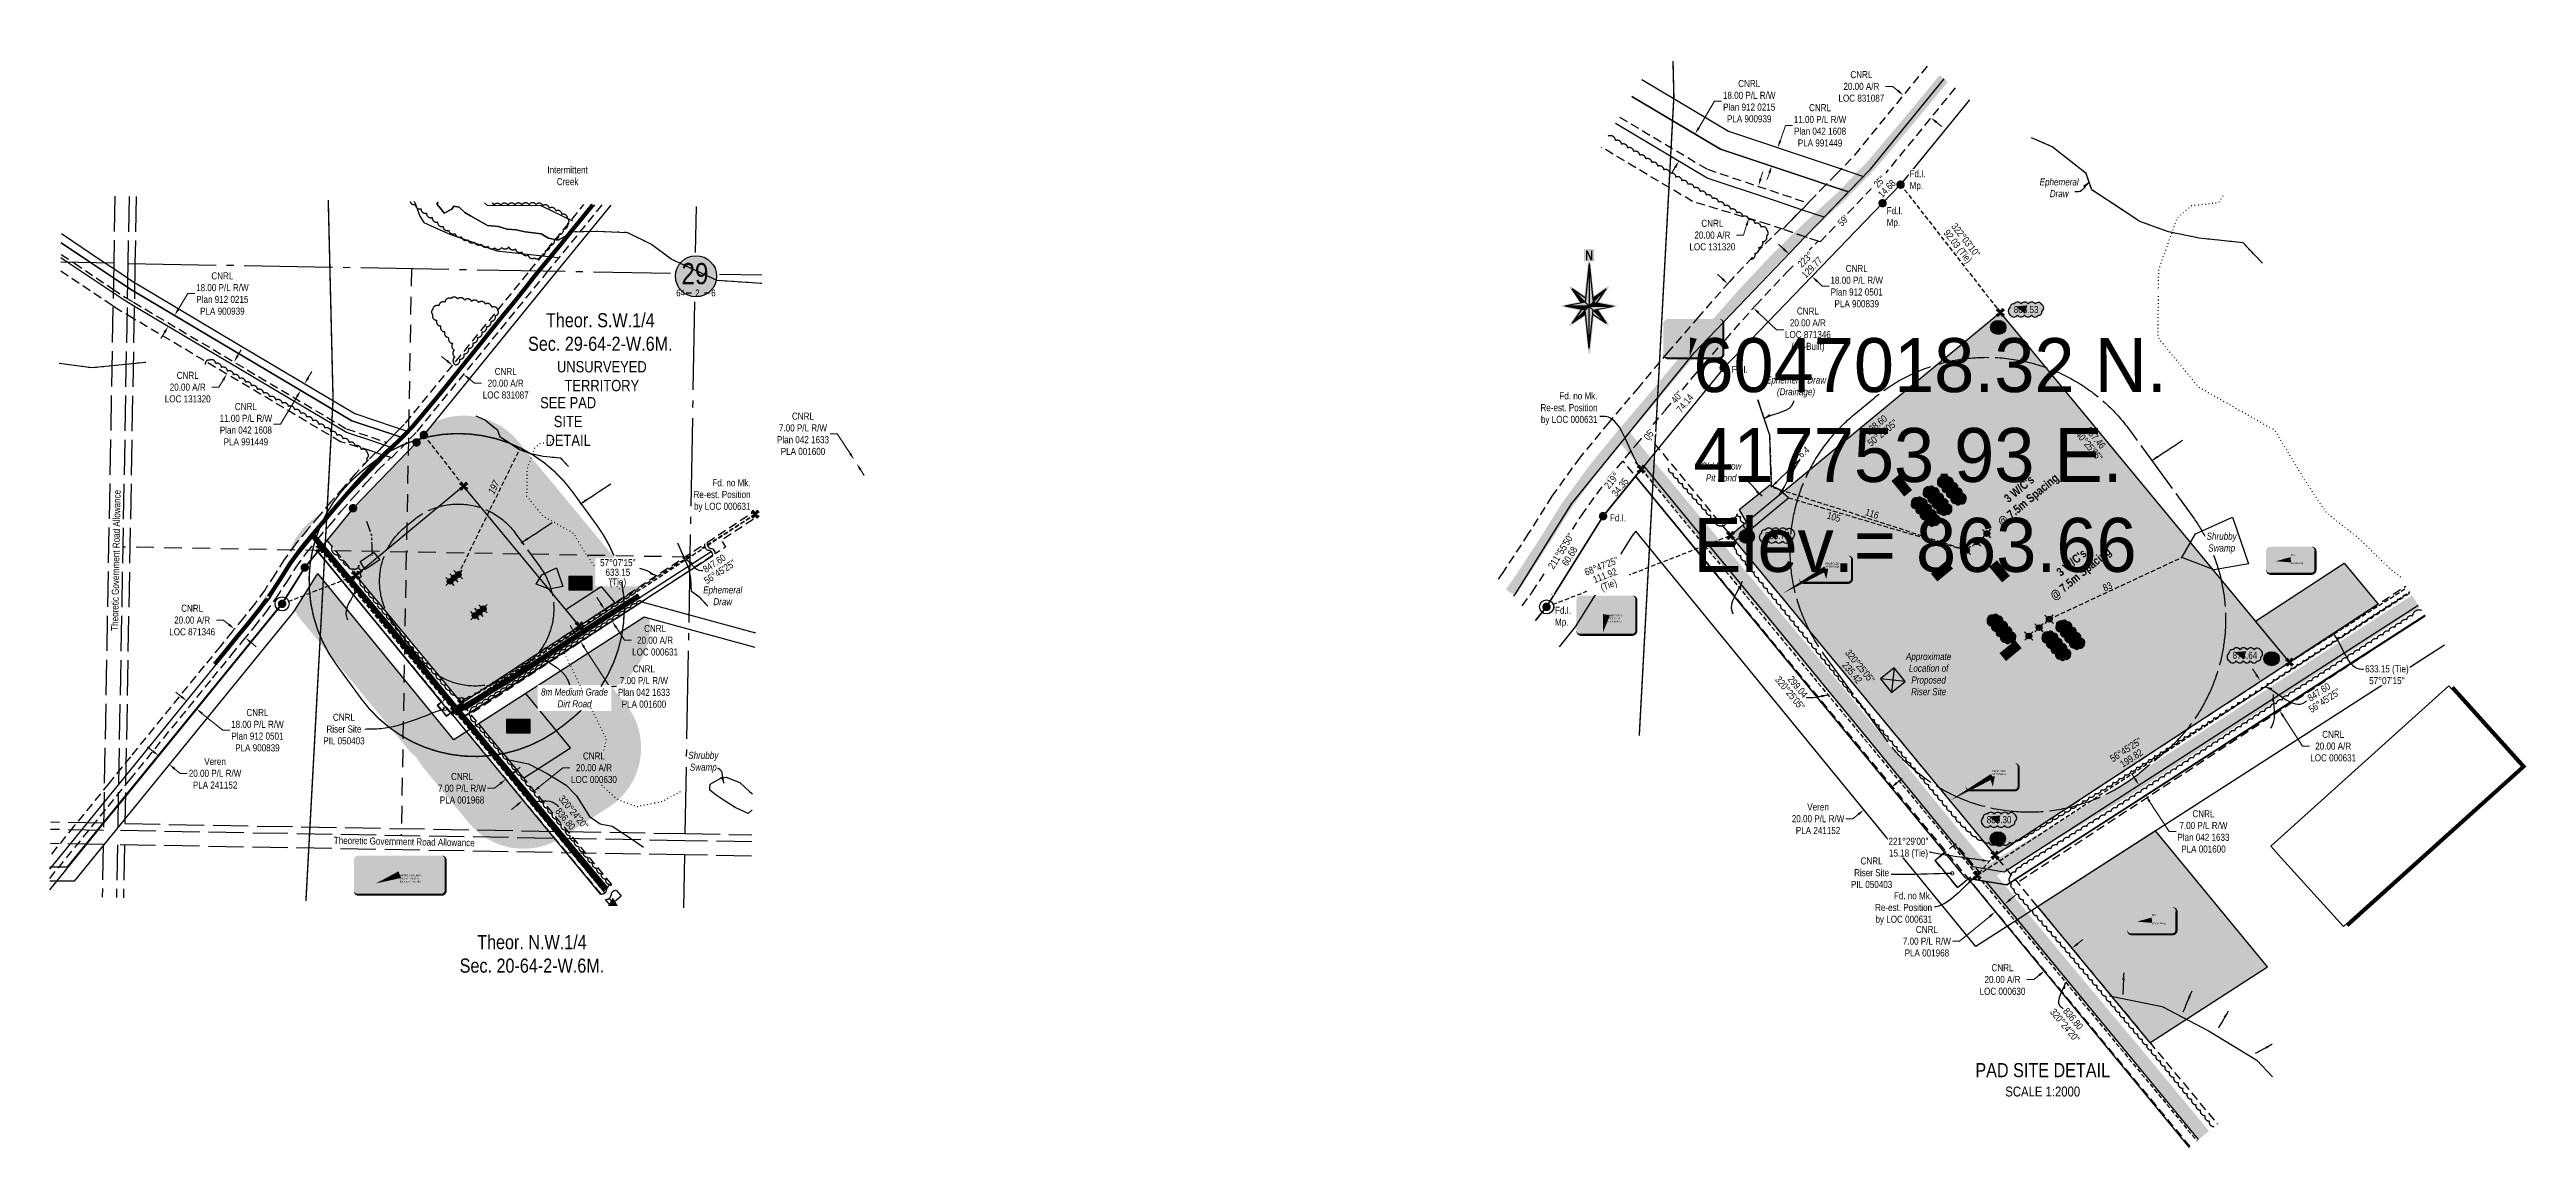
# Model space of a CAD drawing. Extents: x 414932 to 422828, y 6042137 to 6047669.
# Drawn here: x 417324 to 420834, y 6046112 to 6047669 of the extents above; entities that cross this region are included whole.
import ezdxf
from ezdxf.enums import TextEntityAlignment as Align

# ---------------------------------------------------------------- set-up
doc = ezdxf.new("R2018")
doc.units = 0
doc.header["$LTSCALE"] = 5
doc.header["$PDSIZE"] = 0.5
for name, pattern in [('0', [1, 1, 0]), ('DASHDOT2', [12.7, 6.35, -3.175, 0, -3.175]), ('foc-ACCESSROAD', [3.75, 2.5, -1.25]), ('foc-BUFFER', [16.75, 15, -1.75]), ('foc-LSD', [8, 5, -3]), ('foc-QUARTERLINE', [33, 25, -3, 2, -3]), ('foc-TIELINE', [1.875, 1.25, -0.625]), ('foc-TOPO', [1, 0.2, -0.8]), ('foc-TOPO-ephemeral', [6.25, 3.125, -0.625, 0.625, -0.625, 0.625, -0.625]), ('foc-UNSURVEYED', [12.5, 10, -2.5]), ('foc-WHEELTRACKS', [2, 0.4, -1.6])]:
    doc.linetypes.add(name, pattern=pattern)
doc.layers.get('Defpoints').update_dxf_attribs({"color": 9})
for name, color, linetype in [('10', 1, 'Continuous'), ('35', 37, 'Continuous'), ('9', 3, 'Continuous'), ('AS-ROADS', 254, 'Continuous'), ('AS-UNDERLAY-H', 141, 'Continuous'), ('AS-WILDLIFE', 131, 'DASHDOT2'), ('AUX-BUFFER', 7, 'foc-BUFFER'), ('C-RW', 13, 'Continuous'), ('C-SYMBOL', 7, 'Continuous'), ('CG-NORTH', 7, 'Continuous'), ('CG-NOTES', 7, 'Continuous'), ('DETAIL-T', 7, 'Continuous'), ('F-AR', 190, 'foc-ACCESSROAD'), ('F-RW', 190, 'Continuous'), ('F-WS', 190, 'foc-ACCESSROAD'), ('L-BD', 7, 'Continuous'), ('L-BD1', 253, 'Continuous'), ('L-DETAIL-T', 3, 'Continuous'), ('L-MON', 1, 'Continuous'), ('L-QSEC', 8, 'foc-QUARTERLINE'), ('L-ROAD-T', 7, 'Continuous'), ('L-SECLBL', 7, 'Continuous'), ('L-SECTION-LSD', 7, 'foc-LSD'), ('L-TIE', 7, 'foc-TIELINE'), ('L-UNS-T', 3, 'Continuous'), ('L-USEC', 7, 'foc-UNSURVEYED'), ('M-SURVEY1', 250, 'Continuous'), ('P-BUFFER-H 30m', 51, 'Continuous'), ('P-ELEVATION', 7, 'Continuous'), ('P-PROPOSED', 10, 'Continuous'), ('P-PROPOSED-H', 21, 'Continuous'), ('P-TEMP-BLOCKS', 250, 'Continuous'), ('P-TEMP-H', 41, 'Continuous'), ('P-TEMP_WORKSPACE', 46, 'Continuous'), ('T-BUSH', 110, '0'), ('T-DRAW', 143, 'foc-TOPO-ephemeral'), ('T-SLOPE', 48, 'Continuous'), ('T-TIE', 201, 'foc-TIELINE'), ('T-VEGETATION CHANGE', 104, 'foc-TOPO'), ('T-WATER', 160, 'Continuous'), ('T-WATER-H', 133, 'Continuous'), ('T-WATER-P3', 160, 'foc-WHEELTRACKS'), ('T-WATER-T', 170, 'Continuous'), ('WETLAND', 143, 'Continuous'), ('WETLAND-T', 146, 'Continuous')]:
    doc.layers.add(name, color=color, linetype=linetype)
for name, color, linetype, lineweight in [('AS-GENERAL', 48, 'Continuous', 18), ('C-RW-T', 13, 'Continuous', 9), ('F-AR-T', 190, 'Continuous', 9), ('F-RW-T', 190, 'Continuous', 9), ('F-WS-T', 190, 'Continuous', 9), ('M-DESIGN', 250, 'Continuous', 50), ('T-TIE-T', 201, 'Continuous', 18)]:
    doc.layers.add(name, color=color, linetype=linetype, lineweight=lineweight)
doc.layers.add('P-100m WELL BORE BUFFER', color=7, linetype='Continuous', true_color=0xf5ffd6)
doc.styles.add('175L', font='ARIALN.TTF', dxfattribs={"height": 20})
doc.styles.add('80', font='ARIALN.TTF', dxfattribs={"height": 10})
doc.styles.add('80CG', font='ARIALN.TTF', dxfattribs={"height": 10})
doc.styles.add('80L', font='ARIALN.TTF', dxfattribs={"height": 10})
doc.styles.add('80LS', font='ARIALNI.TTF', dxfattribs={"height": 10})
doc.styles.add('BOLD', font='ARIALNB.TTF')
doc.styles.add('foc-LtypeFont', font='ARIALN.TTF', dxfattribs={"height": 7.35})
doc.styles.add('SIMPLEX', font='ARIALN.TTF')
doc.styles.get("Standard").update_dxf_attribs({"font": 'ARIALN.TTF'})
doc.linetypes.add('foc-TOPO-flowdirection-NOLINE', pattern='A,0,[">",foc-LtypeFont,S=0.3,R=0,X=0,Y=-0.945],-20,[">",foc-LtypeFont,S=0.3,R=0,X=0,Y=-0.945],0', length=20)
doc.dimstyles.new('CG2011', dxfattribs={"dimscale": 5, "dimtxt": 9, "dimasz": 2, "dimexe": 0.2, "dimexo": 0.0625, "dimgap": 0.5, "dimtad": 0, "dimtih": 1, "dimtoh": 1, "dimzin": 0, "dimdsep": 46, "dimtxsty": '80CG', "dimcen": 0.1, "dimse1": 1, "dimse2": 1, "dimclrd": 256, "dimclrt": 256, "dimaunit": 1, "dimadec": 4, "dimazin": 0, "dimtfac": 0.06, "dimtofl": 0, "dimtmove": 0, "dimatfit": 1, "dimfxl": 0.2, "dimtolj": 1, "dimtzin": 0, "dimlwd": -1, "dimarcsym": 0})
doc.dimstyles.new('Compass 5 000', dxfattribs={"dimscale": 5, "dimtxt": 9, "dimasz": 2, "dimexe": 0.2, "dimexo": 0.0625, "dimgap": 0.5, "dimtad": 0, "dimtih": 1, "dimtoh": 1, "dimzin": 0, "dimdsep": 46, "dimtxsty": '80CG', "dimcen": 0.1, "dimse1": 1, "dimse2": 1, "dimclrd": 256, "dimclrt": 256, "dimaunit": 1, "dimadec": 4, "dimazin": 0, "dimtfac": 0.06, "dimtofl": 0, "dimtmove": 0, "dimatfit": 1, "dimfxl": 0.2, "dimtolj": 1, "dimtzin": 0, "dimlwd": -1, "dimarcsym": 0})

msp = doc.modelspace()

# ---------------------------------------------------------------- texts
at = {"insert": (419955.084, 6046813.071), "char_height": 9.9912, "attachment_point": 1, "style": '80L'}
msp.add_mtext_dynamic_manual_height_columns('\\pxqc;{\\fArial Narrow|b0|i1|c0|p34;Approximate Location of Proposed Riser Site}', width=64.06813, gutter_width=49.956, heights=[0], dxfattribs=at)
at = {"layer": 'C-SYMBOL', "color": 3, "char_height": 19.99088, "width": 203.14961, "attachment_point": 2, "style": '175L'}
for s, insert in [('Theor. S.W.1/4\\PSec. 29-64-2-W.6M.', (418104.492, 6047294.87)), ('Theor. N.W.1/4\\PSec. 20-64-2-W.6M.', (418007.594, 6046413.067))]:
    msp.add_mtext(s, dxfattribs=dict(at, insert=insert))
at = {"layer": 'L-BD', "style": '80L'}
for s, height, rotation, p in [('74.14', 9.9954, 50.906, (419641.622, 6047167.111)), ('198.60', 9.9954, 39.5824, (419912.708, 6047136.308)), ("50°25'05''", 9.9954, 39.5824, (419921.784, 6047125.33)), ('34.35', 9.9954, 50.906, (419549.704, 6047048.121)), ('847.60', 9.9954, 33.2431, (418266.042, 6046940.148)), ("56°45'25''", 9.9954, 33.2431, (418273.85, 6046928.235)), ("320°25'05''", 9.99544, 309.582, (419790.707, 6046756.135)), ('299.04', 9.9954, 309.582, (419801.685, 6046765.211)), ('847.60', 9.9954, 33.2431, (420540.284, 6046757.602)), ("56°45'25''", 9.9954, 33.2431, (420548.092, 6046745.69)), ('836.80', 9.9954, 309.5945, (418055.029, 6046577.854)), ("320°24'20''", 9.99544, 309.5945, (418066.582, 6046587.41)), ("320°24'20''", 9.99544, 309.5945, (420180.424, 6046285.015)), ('836.80', 9.9954, 309.5945, (420191.977, 6046294.571))]:
    msp.add_text(s, height=height, rotation=rotation, dxfattribs=at).set_placement(p, align=Align.MIDDLE)
at = {"layer": 'L-BD', "color": 3, "attachment_point": 1, "line_spacing_factor": 1.010232, "style": 'BOLD', "bg_fill": 1, "box_fill_scale": 1.1, "bg_fill_color": 21, "bg_fill_transparency": 0}
for s, insert, char_height, width, rotation in [("\\pxqc;3 W/C's \\P@ 7.5m Spacing", (420068.013, 6047014.502), 11.98482, 112.61042, 39.582351), ('\\pxqc;91.8', (419945.27, 6047064.474), 11.9848, 26.23957, 309.582351), ("\\pxqc;3 W/C's \\P@ 7.5m Spacing", (420142.353, 6046909.986), 11.98482, 112.61042, 39.582351), ('\\pxqc;97.8', (419991.984, 6046925.389), 11.9848, 26.23957, 39.582351), ('\\pxqc;60.0', (420083.894, 6046942.756), 11.9848, 26.23957, 309.582351), ('\\pxqc;94.1', (420089.337, 6046812.569), 11.9848, 26.23957, 39.582351)]:
    msp.add_mtext(s, dxfattribs=dict(at, insert=insert, char_height=char_height, width=width, rotation=rotation))
at = {"layer": 'L-BD1'}
for s, height, rotation, p in [('14.68', 9.9954, 46.009507, (419927.799, 6047471.491)), ('322°03\'10"', 9.9954, 307.947279, (420039.822, 6047398.492)), ('92.03 (Tie)', 9.99544, 307.947279, (420028.59, 6047389.733)), ('129.77', 9.9954, 46.009507, (419821.703, 6047359.81)), ('140°25\'05"', 9.9954, 309.582351, (420212.753, 6047109.147)), ('257.46', 9.9954, 309.582351, (420223.731, 6047118.223)), ('60.68', 9.9954, 58.06912, (419478.241, 6046950.266)), ('235.42', 9.9954, 309.583673, (419878.861, 6046785.24)), ('320°25\'05"', 9.9954, 309.583673, (419889.838, 6046794.316)), ("56°45'25''", 9.9954, 33.247163, (420266.589, 6046675.915)), ('199.82', 9.9954, 33.247163, (420274.398, 6046664.003))]:
    msp.add_text(s, height=height, rotation=rotation, dxfattribs=at).set_placement(p, align=Align.MIDDLE_CENTER)
at = {"layer": 'L-MON', "attachment_point": 1, "style": '80L'}
for s, width, insert, char_height in [('Fd.I.\\PMp.', 22.03406, (419927.632, 6047445.238), 9.9955), ('Fd.I.', 22.03406, (419708.04, 6047220.202), 9.9955), ('\\pxqr;Fd. no Mk.\\PRe-est. Position\\Pby LOC 000631', 80.12484, (419437.697, 6047182.588), 9.99544), ('\\pxqr;Fd. no Mk.\\PRe-est. Position\\Pby LOC 000631', 80.12484, (418237.29, 6047059.435), 9.99544)]:
    msp.add_mtext_dynamic_manual_height_columns(s, width=width, gutter_width=49.977, heights=[0], dxfattribs=dict(at, insert=insert, char_height=char_height))
at = {"layer": 'L-ROAD-T', "style": '80L'}
for rotation, p in [(88.962061, (417417.854, 6046944.454)), (358.974868, (417826.564, 6046545.646))]:
    msp.add_text('Theoretic Government Road Allowance', height=9.99544, rotation=rotation, dxfattribs=at).set_placement(p, align=Align.MIDDLE_CENTER)
at = {"layer": 'L-UNS-T', "insert": (418106.649, 6047205.481), "char_height": 15.9927, "attachment_point": 5, "style": '80L'}
msp.add_mtext_dynamic_manual_height_columns('\\pxqc;UNSURVEYED TERRITORY', width=126.35611, gutter_width=47.478, heights=[0], dxfattribs=at)
at = {"layer": 'T-TIE-T'}
for s, rotation, style, p in [('6.4', 39.582351, '80L', (419809.885, 6047098.049)), ('197', 63.9018, '80LS', (417953.389, 6047048.148)), ('105', 343.5128, '80L', (419852.744, 6047006.031)), ('116', 342.0064, '80L', (419906.944, 6047010.58)), ('83', 24.999303, '80L', (420240.5, 6046907.254))]:
    msp.add_text(s, height=9.9954, rotation=rotation, dxfattribs=dict(at, style=style)).set_placement(p, align=Align.MIDDLE)
at = {"layer": 'T-WATER-T', "insert": (418029.446, 6047503.041), "char_height": 9.99546, "width": 57.31817, "attachment_point": 1, "style": '80L', "bg_fill": 2}
msp.add_mtext('\\pxqc;Intermittent\\PCreek', dxfattribs=at)
at = {"layer": 'T-WATER-T', "char_height": 9.99544, "attachment_point": 1, "style": '80L'}
for s, width, insert in [('\\pxqc;{\\fArial Narrow|b0|i1|c0|p34;Ephemeral Draw}', 55.49186, (420144.402, 6047486.009)), ('\\pxqc;{\\fArial Narrow|b0|i1|c0|p34;Ephemeral Draw\\P(Drainage)}', 85.98847, (419756.169, 6047205.159)), ('\\pxqc;{\\fArial Narrow|b0|i1|c0|p34;Old Borrow Pit Pond}', 68.99256, (419658.643, 6047083.091)), ('\\pxqc;{\\fArial Narrow|b0|i1|c0|p34;Ephemeral Draw}', 55.49186, (418250.224, 6046907.463))]:
    msp.add_mtext_dynamic_manual_height_columns(s, width=width, gutter_width=49.977, heights=[0], dxfattribs=dict(at, insert=insert))
at = {"layer": 'WETLAND-T', "char_height": 9.99544, "attachment_point": 1, "style": '80LS'}
for insert in [(420365.396, 6046983.56), (418213.39, 6046672.878)]:
    msp.add_mtext_dynamic_manual_height_columns('\\pxqc;Shrubby Swamp', width=74.0792, gutter_width=49.977, heights=[0], dxfattribs=dict(at, insert=insert))

# ---------------------------------------------------------------- blocks, each defined once
blk = doc.blocks.new('L-SECLBL')
at = {"layer": '9', "color": 7}
for p, q in [((-5.1, -27.8), (-12.3, -27.8)), ((20.7, -27.8), (13.5, -27.8))]:
    blk.add_line(p, q, dxfattribs=at)
at = {"layer": '10', "color": 2, "style": 'SIMPLEX'}
blk.add_attdef('SEC', text='', height=30, dxfattribs=at).set_placement((0, 0), align=Align.MIDDLE)
at = {"layer": '10', "color": 5, "style": '80L'}
blk.add_attdef('TWP', text='', height=9.5, dxfattribs=at).set_placement((-14.4, -27.4), align=Align.MIDDLE_RIGHT)
blk.add_attdef('RGE', text='', height=9.5, dxfattribs=at).set_placement((3.6, -27.4), align=Align.MIDDLE_CENTER)
blk.add_attdef('MER', text='', height=9.5, dxfattribs=at).set_placement((23.2, -27.4), align=Align.MIDDLE_LEFT)
blk = doc.blocks.new('*D56')
at = {"layer": 'Defpoints', "color": 0, "transparency": 16777216}
for p in [(417939.8, 6047275.5), (417955.3, 6047262.9), (417895.1, 6047220.8)]:
    blk.add_point(p, dxfattribs=at)
at = {"layer": 'F-AR-T', "transparency": 16777216}
for p, q in [((417887.4, 6047227.1), (417879.6, 6047233.5)), ((417918.4, 6047201.9), (417926.1, 6047195.5)), ((417926.1, 6047195.5), (417936.1, 6047195.5))]:
    blk.add_line(p, q, dxfattribs=at)
for points in [[(417888.4, 6047228.4), (417886.3, 6047225.9), (417895.1, 6047220.8)], [(417919.4, 6047203.1), (417917.3, 6047200.6), (417910.6, 6047208.2)]]:
    blk.add_solid(points, dxfattribs=at)
at = {"layer": 'F-AR-T', "transparency": 16777216, "insert": (417970.4, 6047195.5), "char_height": 10, "attachment_point": 5, "style": '80CG', "bg_fill": 3, "box_fill_scale": 1.1, "bg_fill_color": 256, "bg_fill_true_color": 13158600, "bg_fill_transparency": 0}
blk.add_mtext('\\A1;CNRL\\P20.00 A/R\\PLOC 831087', dxfattribs=at)
blk = doc.blocks.new('*D57')
at = {"layer": 'Defpoints', "color": 0, "transparency": 16777216}
for p in [(418088.3, 6046860.4), (418110.5, 6046874.7), (418099.2, 6046843.6)]:
    blk.add_point(p, dxfattribs=at)
at = {"layer": 'F-AR-T', "transparency": 16777216}
for p, q in [((418105, 6046883.1), (418099.6, 6046891.5)), ((418126.8, 6046849.5), (418138.6, 6046831.1)), ((418138.6, 6046831.1), (418148.6, 6046831.1))]:
    blk.add_line(p, q, dxfattribs=at)
for points in [[(418106.4, 6046884), (418103.6, 6046882.2), (418110.5, 6046874.7)], [(418128.2, 6046850.4), (418125.4, 6046848.6), (418121.3, 6046857.9)]]:
    blk.add_solid(points, dxfattribs=at)
at = {"layer": 'F-AR-T', "transparency": 16777216, "insert": (418182.1, 6046831.1), "char_height": 10, "attachment_point": 5, "style": '80CG'}
blk.add_mtext('\\A1;CNRL\\P20.00 A/R\\PLOC 000631', dxfattribs=at)
blk = doc.blocks.new('*D58')
at = {"layer": 'Defpoints', "color": 0, "transparency": 16777216}
for p in [(417983, 6046649.1), (417967.5, 6046636.5), (418009.7, 6046616.4)]:
    blk.add_point(p, dxfattribs=at)
at = {"layer": 'F-AR-T', "transparency": 16777216}
for p, q in [((418017.4, 6046622.7), (418051.2, 6046650.3)), ((418051.2, 6046650.3), (418061.2, 6046650.3)), ((417986.5, 6046597.4), (417978.7, 6046591.1))]:
    blk.add_line(p, q, dxfattribs=at)
for points in [[(418016.4, 6046624), (418018.5, 6046621.4), (418009.7, 6046616.4)], [(417985.4, 6046598.7), (417987.5, 6046596.1), (417994.2, 6046603.8)]]:
    blk.add_solid(points, dxfattribs=at)
at = {"layer": 'F-AR-T', "transparency": 16777216, "insert": (418095.5, 6046650.3), "char_height": 10, "attachment_point": 5, "style": '80CG'}
blk.add_mtext('\\A1;CNRL\\P20.00 A/R\\PLOC 000630', dxfattribs=at)
blk = doc.blocks.new('*D59')
at = {"layer": 'Defpoints', "color": 0, "transparency": 16777216}
for p in [(417545.9, 6047225.9), (417556.1, 6047243.1), (417575, 6047208.6)]:
    blk.add_point(p, dxfattribs=at)
at = {"layer": 'F-AR-T', "transparency": 16777216}
for p, q in [((417590.4, 6047234.4), (417595.5, 6047242.9)), ((417564, 6047190), (417554, 6047190)), ((417569.9, 6047200), (417564, 6047190))]:
    blk.add_line(p, q, dxfattribs=at)
for points in [[(417589, 6047235.2), (417591.8, 6047233.5), (417585.3, 6047225.8)], [(417568.5, 6047200.8), (417571.4, 6047199.1), (417575, 6047208.6)]]:
    blk.add_solid(points, dxfattribs=at)
at = {"layer": 'F-AR-T', "transparency": 16777216, "insert": (417519.7, 6047190), "char_height": 10, "attachment_point": 5, "style": '80CG'}
blk.add_mtext('\\A1;CNRL\\P20.00 A/R\\PLOC 131320', dxfattribs=at)
blk = doc.blocks.new('*D60')
at = {"layer": 'Defpoints', "color": 0, "transparency": 16777216}
for p in [(417585.8, 6046847.1), (417593.8, 6046857), (417609.3, 6046844.4)]:
    blk.add_point(p, dxfattribs=at)
at = {"layer": 'F-AR-T', "transparency": 16777216}
for p, q in [((417570.3, 6046859.7), (417560.3, 6046859.7)), ((417578, 6046853.4), (417570.3, 6046859.7)), ((417609.1, 6046828.2), (417616.9, 6046821.9))]:
    blk.add_line(p, q, dxfattribs=at)
for points in [[(417579.1, 6046854.7), (417577, 6046852.1), (417585.8, 6046847.1)], [(417610.1, 6046829.5), (417608, 6046826.9), (417601.3, 6046834.5)]]:
    blk.add_solid(points, dxfattribs=at)
at = {"layer": 'F-AR-T', "transparency": 16777216, "insert": (417526, 6046859.7), "char_height": 10, "attachment_point": 5, "style": '80CG'}
blk.add_mtext('\\A1;CNRL\\P20.00 A/R\\PLOC 871346', dxfattribs=at)
blk = doc.blocks.new('*D61')
at = {"layer": 'Defpoints', "color": 0, "transparency": 16777216}
for p in [(418438.7, 6047071.1), (418464, 6047087.4), (418442.5, 6047065.2)]:
    blk.add_point(p, dxfattribs=at)
at = {"layer": 'F-RW-T', "transparency": 16777216}
for p, q in [((418440.4, 6047123.8), (418430.4, 6047123.8)), ((418458.5, 6047095.8), (418440.4, 6047123.8)), ((418473.2, 6047073.1), (418478.6, 6047064.7))]:
    blk.add_line(p, q, dxfattribs=at)
for points in [[(418459.9, 6047096.7), (418457.1, 6047094.9), (418464, 6047087.4)], [(418474.6, 6047074), (418471.8, 6047072.2), (418467.8, 6047081.5)]]:
    blk.add_solid(points, dxfattribs=at)
at = {"layer": 'F-RW-T', "transparency": 16777216, "insert": (418391.7, 6047123.8), "char_height": 10, "attachment_point": 5, "style": '80CG'}
blk.add_mtext('\\A1;CNRL\\P7.00 P/L R/W\\PPlan 042 1633\\PPLA 001600', dxfattribs=at)
blk = doc.blocks.new('*D62')
at = {"layer": 'Defpoints', "color": 0, "transparency": 16777216}
for p in [(417857.5, 6046771), (417862.9, 6046775.4), (417975.6, 6046638.4)]:
    blk.add_point(p, dxfattribs=at)
at = {"layer": 'F-RW-T', "transparency": 16777216}
for p, q in [((417983.3, 6046644.7), (417991, 6046651.1)), ((417954.7, 6046621.2), (417944.7, 6046621.2)), ((417962.5, 6046627.6), (417954.7, 6046621.2))]:
    blk.add_line(p, q, dxfattribs=at)
for points in [[(417961.4, 6046628.9), (417963.5, 6046626.3), (417970.2, 6046633.9)], [(417982.3, 6046646), (417984.4, 6046643.5), (417975.6, 6046638.4)]]:
    blk.add_solid(points, dxfattribs=at)
at = {"layer": 'F-RW-T', "transparency": 16777216, "insert": (417908.5, 6046621.2), "char_height": 10, "attachment_point": 5, "style": '80CG'}
blk.add_mtext('\\A1;CNRL\\P7.00 P/L R/W\\PPLA 001968', dxfattribs=at)
blk = doc.blocks.new('*D63')
at = {"layer": 'Defpoints', "color": 0, "transparency": 16777216}
for p in [(417501.2, 6047291.7), (417533, 6047251.8), (417542.2, 6047267.2)]:
    blk.add_point(p, dxfattribs=at)
at = {"layer": 'F-RW-T', "transparency": 16777216}
for p, q in [((417506.3, 6047300.3), (417519.7, 6047322.7)), ((417519.7, 6047322.7), (417529.7, 6047322.7)), ((417486.9, 6047267.6), (417481.7, 6047259))]:
    blk.add_line(p, q, dxfattribs=at)
for points in [[(417504.9, 6047301.1), (417507.7, 6047299.4), (417501.2, 6047291.7)], [(417485.4, 6047268.4), (417488.3, 6047266.7), (417492, 6047276.2)]]:
    blk.add_solid(points, dxfattribs=at)
at = {"layer": 'F-RW-T', "transparency": 16777216, "insert": (417568.8, 6047322.7), "char_height": 10, "attachment_point": 5, "style": '80CG'}
blk.add_mtext('\\A1;CNRL\\P18.00 P/L R/W\\PPlan 912 0215\\PPLA 900939', dxfattribs=at)
blk = doc.blocks.new('*D64')
at = {"layer": 'Defpoints', "color": 0, "transparency": 16777216}
for p in [(417679.8, 6047185.4), (417680.4, 6047185.1), (417686, 6047194.5)]:
    blk.add_point(p, dxfattribs=at)
at = {"layer": 'F-RW-T', "transparency": 16777216}
for p, q in [((417690.5, 6047203.5), (417695.6, 6047212.1)), ((417674.7, 6047176.8), (417651.2, 6047137.4)), ((417651.2, 6047137.4), (417641.2, 6047137.4))]:
    blk.add_line(p, q, dxfattribs=at)
for points in [[(417673.2, 6047177.7), (417676.1, 6047176), (417679.8, 6047185.4)], [(417689.1, 6047204.3), (417692, 6047202.6), (417685.4, 6047194.9)]]:
    blk.add_solid(points, dxfattribs=at)
at = {"layer": 'F-RW-T', "transparency": 16777216, "insert": (417602.1, 6047137.4), "char_height": 10, "attachment_point": 5, "style": '80CG'}
blk.add_mtext('\\A1;CNRL\\P11.00 P/L R/W\\PPlan 042 1608\\PPLA 991449', dxfattribs=at)
blk = doc.blocks.new('*D65')
at = {"layer": 'Defpoints', "color": 0, "transparency": 16777216}
for p in [(417542.3, 6046774.7), (417556.3, 6046763.4), (417532.2, 6046733.7)]:
    blk.add_point(p, dxfattribs=at)
at = {"layer": 'F-RW-T', "transparency": 16777216}
for p, q in [((417510.4, 6046751.3), (417502.7, 6046757.7)), ((417539.9, 6046727.4), (417569.4, 6046703.5)), ((417569.4, 6046703.5), (417579.4, 6046703.5))]:
    blk.add_line(p, q, dxfattribs=at)
for points in [[(417511.5, 6046752.6), (417509.4, 6046750.1), (417518.2, 6046745)], [(417541, 6046728.7), (417538.9, 6046726.1), (417532.2, 6046733.7)]]:
    blk.add_solid(points, dxfattribs=at)
at = {"layer": 'F-RW-T', "transparency": 16777216, "insert": (417618.5, 6046703.5), "char_height": 10, "attachment_point": 5, "style": '80CG'}
blk.add_mtext('\\A1;CNRL\\P18.00 P/L R/W\\PPlan 912 0501\\PPLA 900839', dxfattribs=at)
blk = doc.blocks.new('*D66')
at = {"layer": 'Defpoints', "color": 0, "transparency": 16777216}
for p in [(418076.3, 6046829.4), (418040.7, 6046814.8), (418044.5, 6046808.9)]:
    blk.add_point(p, dxfattribs=at)
at = {"layer": 'F-RW-T', "transparency": 16777216}
for p, q in [((418067, 6046843.7), (418061.6, 6046852.1)), ((418081.7, 6046821), (418117.6, 6046765.5)), ((418117.6, 6046765.5), (418127.6, 6046765.5))]:
    blk.add_line(p, q, dxfattribs=at)
for points in [[(418068.4, 6046844.6), (418065.6, 6046842.8), (418072.5, 6046835.3)], [(418083.1, 6046821.9), (418080.3, 6046820.1), (418076.3, 6046829.4)]]:
    blk.add_solid(points, dxfattribs=at)
at = {"layer": 'F-RW-T', "transparency": 16777216, "insert": (418166.3, 6046765.5), "char_height": 10, "attachment_point": 5, "style": '80CG'}
blk.add_mtext('\\A1;CNRL\\P7.00 P/L R/W\\PPlan 042 1633\\PPLA 001600', dxfattribs=at)
blk = doc.blocks.new('WC')
at = {"layer": 'L-MON'}
h = blk.add_hatch(color=255, dxfattribs=at)
h.dxf.hatch_style = 1
edge = h.paths.add_edge_path()
edge.add_arc((0, 0), 0.9, 0, 360)
at = {"layer": 'L-MON', "color": 240, "flags": 128}
for points in [[(-0.62, 0.5), (-1.23, 1.12)], [(0.52, 0.61), (1.13, 1.21)], [(-1.18, -1.18), (-0.56, -0.57)], [(1.16, -1.18), (0.56, -0.57)]]:
    blk.add_lwpolyline(points, dxfattribs=at)
at = {"layer": 'L-MON', "color": 240}
for radius in [0.8, 0.373]:
    blk.add_circle((0, 0), radius, dxfattribs=at)
blk = doc.blocks.new('TEMP')
h = blk.add_hatch(color=255)
h.dxf.hatch_style = 1
h.paths.add_polyline_path([(0, 0.25), (-0.67, 1.15), (-0.67, 0.67), (-1.15, 0.67), (-0.25, 0), (-1.15, -0.67), (-0.67, -0.67), (-0.67, -1.15), (0, -0.25), (0.67, -1.15), (0.67, -0.67), (1.15, -0.67), (0.25, 0), (1.15, 0.67), (0.67, 0.67), (0.67, 1.15)])
h.paths.add_polyline_path([(0.57, 0.85), (0.57, 0.57), (0.85, 0.57), (0.08, 0), (0.85, -0.57), (0.57, -0.57), (0.57, -0.85), (0, -0.08), (-0.57, -0.85), (-0.57, -0.57), (-0.85, -0.57), (-0.08, 0), (-0.85, 0.57), (-0.57, 0.57), (-0.57, 0.85), (0, 0.08)], flags=16)
h = blk.add_hatch(color=1)
h.dxf.hatch_style = 1
h.paths.add_polyline_path([(0, 0.08), (-0.57, 0.85), (-0.57, 0.57), (-0.85, 0.57), (-0.08, 0), (-0.85, -0.57), (-0.57, -0.57), (-0.57, -0.85), (0, -0.08), (0.57, -0.85), (0.57, -0.57), (0.85, -0.57), (0.08, 0), (0.85, 0.57), (0.57, 0.57), (0.57, 0.85)])
at = {"color": 1}
for p, q in [((-0.08, 0), (0.08, 0)), ((0, 0.08), (0, -0.08))]:
    blk.add_line(p, q, dxfattribs=at)
at = {"color": 255, "flags": 128}
blk.add_lwpolyline([(-0.25, 0), (-1.15, 0.67), (-0.67, 0.67), (-0.67, 1.15), (0, 0.25), (0.67, 1.15), (0.67, 0.67), (1.15, 0.67), (0.25, 0), (1.15, -0.67), (0.67, -0.67), (0.67, -1.15), (0, -0.25), (-0.67, -1.15), (-0.67, -0.67), (-1.15, -0.67)], close=True, dxfattribs=at)
at = {"color": 1, "flags": 128}
blk.add_lwpolyline([(-0.08, 0), (-0.85, 0.57), (-0.57, 0.57), (-0.57, 0.85), (0, 0.08), (0.57, 0.85), (0.57, 0.57), (0.85, 0.57), (0.08, 0), (0.85, -0.57), (0.57, -0.57), (0.57, -0.85), (0, -0.08), (-0.57, -0.85), (-0.57, -0.57), (-0.85, -0.57)], close=True, dxfattribs=at)
blk = doc.blocks.new('fdia')
at = {"color": 255, "const_width": 1}
blk.add_lwpolyline([(-0.5, 0, 1), (0.5, 0, 1)], format="xyb", close=True, dxfattribs=at)
blk = doc.blocks.new('Fdiaa')
blk.add_blockref('fdia', (0, 0))
blk = doc.blocks.new('fdib')
at = {"color": 1, "const_width": 1.6}
blk.add_lwpolyline([(-0.4, 0, 1), (0.4, 0, 1)], format="xyb", close=True, dxfattribs=at)
at = {"color": 1}
blk.add_circle((0, 0), 0.8, dxfattribs=at)
blk = doc.blocks.new('Fdibb')
blk.add_blockref('fdib', (0, 0))
blk = doc.blocks.new('fdicc')
for name in ['Fdibb', 'Fdiaa']:
    blk.add_blockref(name, (0, 0))
blk = doc.blocks.new('FDI')
blk.add_blockref('fdicc', (0, 0))
blk = doc.blocks.new('*D67')
at = {"layer": 'C-RW-T', "transparency": 16777216}
for p, q in [((417470.5, 6046673.6), (417462.8, 6046680)), ((417501.2, 6046648.7), (417508.9, 6046642.4)), ((417508.9, 6046642.4), (417518.9, 6046642.4))]:
    blk.add_line(p, q, dxfattribs=at)
for points in [[(417471.6, 6046674.9), (417469.5, 6046672.4), (417478.3, 6046667.3)], [(417502.2, 6046650), (417500.1, 6046647.4), (417493.4, 6046655)]]:
    blk.add_solid(points, dxfattribs=at)
at = {"layer": 'Defpoints', "color": 0, "transparency": 16777216}
for p in [(417502.5, 6046697), (417517.6, 6046684.6), (417493.4, 6046655)]:
    blk.add_point(p, dxfattribs=at)
at = {"layer": 'C-RW-T', "transparency": 16777216, "insert": (417558.5, 6046642.4), "char_height": 10, "attachment_point": 5, "style": '80CG'}
blk.add_mtext('\\A1;Veren\\P20.00 P/L R/W\\PPLA 241152', dxfattribs=at)
blk = doc.blocks.new('STRIA')
blk.add_hatch(color=255).paths.add_polyline_path([(-0.04, 1.52), (-1.47, -0.87), (1.39, -0.87)])
blk = doc.blocks.new('STRIAA')
blk.add_blockref('STRIA', (0, 0))
blk = doc.blocks.new('STRIB')
at = {"color": 1}
blk.add_solid([(-1.12, -0.67), (-0.04, 1.13), (1.04, -0.67)], dxfattribs=at)
blk = doc.blocks.new('STRIBB')
blk.add_blockref('STRIB', (0, 0))
blk = doc.blocks.new('STRICC')
for name in ['STRIAA', 'STRIBB']:
    blk.add_blockref(name, (0, 0))
blk = doc.blocks.new('fdspike')
blk.add_blockref('STRICC', (0, 0))
blk = doc.blocks.new('*D68')
at = {"layer": 'Defpoints', "color": 0, "transparency": 16777216}
for p in [(420532.5, 6046822.6), (420457, 6046773.8), (420559.7, 6046780.6)]:
    blk.add_point(p, dxfattribs=at)
at = {"layer": 'F-AR-T', "transparency": 16777216}
for p, q in [((420451.6, 6046782.2), (420446.2, 6046790.6)), ((420489.6, 6046723.4), (420517, 6046681)), ((420517, 6046681), (420527, 6046681))]:
    blk.add_line(p, q, dxfattribs=at)
for points in [[(420453, 6046783.1), (420450.2, 6046781.3), (420457, 6046773.8)], [(420491, 6046724.3), (420488.2, 6046722.5), (420484.2, 6046731.8)]]:
    blk.add_solid(points, dxfattribs=at)
at = {"layer": 'F-AR-T', "transparency": 16777216, "insert": (420560.5, 6046681), "char_height": 10, "attachment_point": 5, "style": '80CG'}
blk.add_mtext('\\A1;CNRL\\P20.00 A/R\\PLOC 000631', dxfattribs=at)
blk = doc.blocks.new('*D69')
at = {"layer": 'Defpoints', "color": 0, "transparency": 16777216}
for p in [(420190.2, 6046394.2), (420272.9, 6046293), (420234.2, 6046261.4)]:
    blk.add_point(p, dxfattribs=at)
at = {"layer": 'F-AR-T', "transparency": 16777216}
for p, q in [((420198, 6046400.6), (420205.7, 6046406.9)), ((420136.1, 6046350), (420126.1, 6046350)), ((420143.8, 6046356.3), (420136.1, 6046350))]:
    blk.add_line(p, q, dxfattribs=at)
for points in [[(420196.9, 6046401.8), (420199, 6046399.3), (420190.2, 6046394.2)], [(420142.8, 6046357.6), (420144.9, 6046355), (420151.6, 6046362.6)]]:
    blk.add_solid(points, dxfattribs=at)
at = {"layer": 'F-AR-T', "transparency": 16777216, "insert": (420091.8, 6046350), "char_height": 10, "attachment_point": 5, "style": '80CG'}
blk.add_mtext('\\A1;CNRL\\P20.00 A/R\\PLOC 000630', dxfattribs=at)
blk = doc.blocks.new('*D70')
at = {"layer": 'Defpoints', "color": 0, "transparency": 16777216}
for p in [(419955.4, 6046599.1), (419968.9, 6046610.3), (420095, 6046457)]:
    blk.add_point(p, dxfattribs=at)
at = {"layer": 'F-RW-T', "transparency": 16777216}
for p, q in [((420073.7, 6046439.6), (420030.8, 6046404.3)), ((420102.7, 6046463.4), (420110.4, 6046469.7)), ((420030.8, 6046404.3), (420020.8, 6046404.3))]:
    blk.add_line(p, q, dxfattribs=at)
for points in [[(420072.7, 6046440.9), (420074.8, 6046438.3), (420081.4, 6046445.9)], [(420101.6, 6046464.7), (420103.7, 6046462.1), (420095, 6046457)]]:
    blk.add_solid(points, dxfattribs=at)
at = {"layer": 'F-RW-T', "transparency": 16777216, "insert": (419984.6, 6046404.3), "char_height": 10, "attachment_point": 5, "style": '80CG'}
blk.add_mtext('\\A1;CNRL\\P7.00 P/L R/W\\PPLA 001968', dxfattribs=at)
blk = doc.blocks.new('*D71')
at = {"layer": 'Defpoints', "color": 0, "transparency": 16777216}
for p in [(420413.6, 6046708.7), (420423.1, 6046694), (420294.8, 6046611.1)]:
    blk.add_point(p, dxfattribs=at)
at = {"layer": 'F-RW-T', "transparency": 16777216}
for p, q in [((420279.9, 6046634.2), (420274.5, 6046642.6)), ((420300.3, 6046602.7), (420327.9, 6046560)), ((420327.9, 6046560), (420337.9, 6046560))]:
    blk.add_line(p, q, dxfattribs=at)
for points in [[(420281.3, 6046635.1), (420278.5, 6046633.3), (420285.3, 6046625.8)], [(420301.7, 6046603.6), (420298.9, 6046601.8), (420294.8, 6046611.1)]]:
    blk.add_solid(points, dxfattribs=at)
at = {"layer": 'F-RW-T', "transparency": 16777216, "insert": (420376.6, 6046560), "char_height": 10, "attachment_point": 5, "style": '80CG'}
blk.add_mtext('\\A1;CNRL\\P7.00 P/L R/W\\PPlan 042 1633\\PPLA 001600', dxfattribs=at)
blk = doc.blocks.new('*D72')
at = {"layer": 'Defpoints', "color": 0, "transparency": 16777216}
for p in [(419773.4, 6047529.4), (419774.6, 6047529), (419765.9, 6047502.9)]:
    blk.add_point(p, dxfattribs=at)
at = {"layer": 'F-RW-T', "transparency": 16777216}
for p, q in [((419776.6, 6047538.9), (419784.1, 6047561.2)), ((419784.1, 6047561.2), (419794.1, 6047561.2)), ((419761.5, 6047493.8), (419758.3, 6047484.3))]:
    blk.add_line(p, q, dxfattribs=at)
for points in [[(419775, 6047539.4), (419778.2, 6047538.4), (419773.4, 6047529.4)], [(419759.9, 6047494.3), (419763.1, 6047493.3), (419764.7, 6047503.3)]]:
    blk.add_solid(points, dxfattribs=at)
at = {"layer": 'F-RW-T', "transparency": 16777216, "insert": (419833.2, 6047561.2), "char_height": 10, "attachment_point": 5, "style": '80CG'}
blk.add_mtext('\\A1;CNRL\\P11.00 P/L R/W\\PPlan 042 1608\\PPLA 991449', dxfattribs=at)
blk = doc.blocks.new('*D73')
at = {"layer": 'Defpoints', "color": 0, "transparency": 16777216}
for p in [(419706.3, 6047487.9), (419692.2, 6047441.3), (419732.1, 6047429.3)]:
    blk.add_point(p, dxfattribs=at)
at = {"layer": 'F-AR-T', "transparency": 16777216}
for p, q in [((419749, 6047485.5), (419751.9, 6047495.1)), ((419724.9, 6047405.6), (419714.9, 6047405.6)), ((419729.2, 6047419.7), (419724.9, 6047405.6))]:
    blk.add_line(p, q, dxfattribs=at)
for points in [[(419747.4, 6047486), (419750.6, 6047485), (419746.1, 6047475.9)], [(419727.6, 6047420.2), (419730.8, 6047419.2), (419732.1, 6047429.3)]]:
    blk.add_solid(points, dxfattribs=at)
at = {"layer": 'F-AR-T', "transparency": 16777216, "insert": (419680.6, 6047405.6), "char_height": 10, "attachment_point": 5, "style": '80CG'}
blk.add_mtext('\\A1;CNRL\\P20.00 A/R\\PLOC 131320', dxfattribs=at)
blk = doc.blocks.new('*D74')
at = {"layer": 'Defpoints', "color": 0, "transparency": 16777216}
for p in [(419656.1, 6047549), (419662.3, 6047545.3), (419639.3, 6047506.6)]:
    blk.add_point(p, dxfattribs=at)
at = {"layer": 'F-RW-T', "transparency": 16777216}
for p, q in [((419661.2, 6047557.6), (419683.7, 6047595.4)), ((419683.7, 6047595.4), (419693.7, 6047595.4)), ((419628, 6047501.7), (419622.9, 6047493.1))]:
    blk.add_line(p, q, dxfattribs=at)
for points in [[(419659.8, 6047558.4), (419662.6, 6047556.7), (419656.1, 6047549)], [(419626.5, 6047502.5), (419629.4, 6047500.8), (419633.1, 6047510.3)]]:
    blk.add_solid(points, dxfattribs=at)
at = {"layer": 'F-RW-T', "transparency": 16777216, "insert": (419732.8, 6047595.4), "char_height": 10, "attachment_point": 5, "style": '80CG'}
blk.add_mtext('\\A1;CNRL\\P18.00 P/L R/W\\PPlan 912 0215\\PPLA 900939', dxfattribs=at)
blk = doc.blocks.new('*D75')
at = {"layer": 'Defpoints', "color": 0, "transparency": 16777216}
for p in [(419702.2, 6047336.4), (419738.5, 6047302.3), (419738.6, 6047302.5)]:
    blk.add_point(p, dxfattribs=at)
at = {"layer": 'F-AR-T', "transparency": 16777216}
for p, q in [((419695, 6047343.4), (419687.7, 6047350.2)), ((419745.9, 6047295.6), (419771.7, 6047271.4)), ((419771.7, 6047271.4), (419781.7, 6047271.4))]:
    blk.add_line(p, q, dxfattribs=at)
for points in [[(419696.1, 6047344.6), (419693.8, 6047342.2), (419702.3, 6047336.6)], [(419747.1, 6047296.8), (419744.8, 6047294.4), (419738.6, 6047302.5)]]:
    blk.add_solid(points, dxfattribs=at)
at = {"layer": 'F-AR-T', "transparency": 16777216, "insert": (419816, 6047271.4), "char_height": 10, "width": 428.272, "attachment_point": 5, "style": '80CG'}
blk.add_mtext('\\A1;CNRL\\P20.00 A/R\\PLOC 871346\\P(As-Built)', dxfattribs=at)
blk = doc.blocks.new('*D76')
at = {"layer": 'Defpoints', "color": 0, "transparency": 16777216}
for p in [(419951.6, 6047603.7), (419954.8, 6047607.7), (419993.5, 6047576)]:
    blk.add_point(p, dxfattribs=at)
at = {"layer": 'F-AR-T', "transparency": 16777216}
for p, q in [((419936.1, 6047616.4), (419926.1, 6047616.4)), ((419943.8, 6047610), (419936.1, 6047616.4)), ((419998, 6047565.8), (420005.8, 6047559.5))]:
    blk.add_line(p, q, dxfattribs=at)
for points in [[(419944.9, 6047611.3), (419942.8, 6047608.8), (419951.6, 6047603.7)], [(419999.1, 6047567.1), (419997, 6047564.5), (419990.3, 6047572.1)]]:
    blk.add_solid(points, dxfattribs=at)
at = {"layer": 'F-AR-T', "transparency": 16777216, "insert": (419891.8, 6047616.4), "char_height": 10, "attachment_point": 5, "style": '80CG'}
blk.add_mtext('\\A1;CNRL\\P20.00 A/R\\PLOC 831087', dxfattribs=at)
blk = doc.blocks.new('*D77')
at = {"layer": 'Defpoints', "color": 0, "transparency": 16777216}
for p in [(419783.7, 6047373.4), (419816.5, 6047341.7), (419821.8, 6047347.1)]:
    blk.add_point(p, dxfattribs=at)
at = {"layer": 'F-RW-T', "transparency": 16777216}
for p, q in [((419781.7, 6047385.7), (419774.5, 6047392.7)), ((419829, 6047340.1), (419836.2, 6047333.2)), ((419836.2, 6047333.2), (419846.2, 6047333.2))]:
    blk.add_line(p, q, dxfattribs=at)
for points in [[(419782.9, 6047386.9), (419780.6, 6047384.5), (419788.9, 6047378.8)], [(419830.1, 6047341.3), (419827.8, 6047338.9), (419821.8, 6047347.1)]]:
    blk.add_solid(points, dxfattribs=at)
at = {"layer": 'F-RW-T', "transparency": 16777216, "insert": (419885.2, 6047333.2), "char_height": 10, "attachment_point": 5, "style": '80CG'}
blk.add_mtext('\\A1;CNRL\\P18.00 P/L R/W\\PPlan 912 0501\\PPLA 900839', dxfattribs=at)
blk = doc.blocks.new('*D78')
at = {"layer": 'C-RW-T', "transparency": 16777216}
for p, q in [((419941.8, 6046628.7), (419949.5, 6046635)), ((419887.7, 6046584.3), (419879.9, 6046578)), ((419879.9, 6046578), (419869.9, 6046578))]:
    blk.add_line(p, q, dxfattribs=at)
for points in [[(419940.7, 6046630), (419942.9, 6046627.4), (419934.1, 6046622.3)], [(419886.6, 6046585.6), (419888.7, 6046583.1), (419895.4, 6046590.7)]]:
    blk.add_solid(points, dxfattribs=at)
at = {"layer": 'Defpoints', "color": 0, "transparency": 16777216}
for p in [(419895.4, 6046590.7), (419904.6, 6046579.5), (419943.2, 6046611.2)]:
    blk.add_point(p, dxfattribs=at)
at = {"layer": 'C-RW-T', "transparency": 16777216, "insert": (419830.4, 6046578), "char_height": 10, "attachment_point": 5, "style": '80CG'}
blk.add_mtext('\\A1;Veren\\P20.00 P/L R/W\\PPLA 241152', dxfattribs=at)
blk = doc.blocks.new('*U43')
at = {"true_color": 0xff8aff}
h = blk.add_hatch(color=211, dxfattribs=at)
edge = h.paths.add_edge_path()
edge.add_line((-29, -20), (29, -20))
edge.add_arc((29, -14), 6, 270, 360)
edge.add_line((35, -14), (35, 12.5))
edge.add_arc((29, 12.5), 6, 0, 90)
edge.add_line((29, 18.5), (-29, 18.5))
edge.add_arc((-29, 12.5), 6, 90, 180)
edge.add_line((-35, 12.5), (-35, -14))
edge.add_arc((-29, -14), 6, 180, 270)
at = {"color": 250, "flags": 128}
blk.add_lwpolyline([(-29, -20, 3, 3, 0), (29, -20, 3, 3, 0.414214), (35, -14, 3, 3, 0), (35, 12.5, 3, 0, 0.414214), (29, 18.5, 0, 0, 0), (-29, 18.5, 0, 0, 0.414214), (-35, 12.5, 0, 0, 0), (-35, -14, 0, 3, 0.414214)], format="xyseb", close=True, dxfattribs=at)
at = {"flags": 128}
blk.add_lwpolyline([(-21.2, -2.1, 0, 7.5, 0), (0, 0, 0, 0, 0)], format="xyseb", dxfattribs=at)
at = {"color": 250, "lineweight": 30, "flags": 104}
blk.add_attdef('TEMP_AREA_W1', text='', height=12, dxfattribs=at).set_placement((0, 8.3), align=Align.MIDDLE_CENTER)
blk.add_attdef('ENTER_TEXT', text='', height=9, dxfattribs=at).set_placement((0, -3.5), align=Align.TOP_CENTER)
blk = doc.blocks.new('*U44')
at = {"true_color": 0xff8aff}
h = blk.add_hatch(color=211, dxfattribs=at)
edge = h.paths.add_edge_path()
edge.add_line((-29, -20), (29, -20))
edge.add_arc((29, -14), 6, 270, 360)
edge.add_line((35, -14), (35, 12.5))
edge.add_arc((29, 12.5), 6, 0, 90)
edge.add_line((29, 18.5), (-29, 18.5))
edge.add_arc((-29, 12.5), 6, 90, 180)
edge.add_line((-35, 12.5), (-35, -14))
edge.add_arc((-29, -14), 6, 180, 270)
at = {"color": 250, "flags": 128}
blk.add_lwpolyline([(-29, -20, 3, 3, 0), (29, -20, 3, 3, 0.414214), (35, -14, 3, 3, 0), (35, 12.5, 3, 0, 0.414214), (29, 18.5, 0, 0, 0), (-29, 18.5, 0, 0, 0.414214), (-35, 12.5, 0, 0, 0), (-35, -14, 0, 3, 0.414214)], format="xyseb", close=True, dxfattribs=at)
at = {"flags": 128}
blk.add_lwpolyline([(-21.2, -2.1, 0, 7.5, 0), (0, 0, 0, 0, 0)], format="xyseb", dxfattribs=at)
at = {"color": 250, "lineweight": 30, "flags": 104}
blk.add_attdef('TEMP_AREA_W1', text='', height=12, dxfattribs=at).set_placement((0, 8.3), align=Align.MIDDLE_CENTER)
blk.add_attdef('ENTER_TEXT', text='', height=9, dxfattribs=at).set_placement((0, -3.5), align=Align.TOP_CENTER)
blk = doc.blocks.new('Temp_Area_Small_Pink')
at = {"true_color": 0xff8aff}
h = blk.add_hatch(color=211, dxfattribs=at)
h.dxf.hatch_style = 1
h.paths.add_polyline_path([(-16.8, -9.4), (16.3, -9.4), (16.3, 9.1), (-16.8, 9.1)])
at = {"color": 250}
for points in [[(-17, -9.6), (16.5, -9.6), (16.5, 9.3), (-17, 9.3)], [(-16.9, -9.5), (16.4, -9.5), (16.4, 9.2), (-16.9, 9.2)]]:
    blk.add_lwpolyline(points, close=True, dxfattribs=at)
at = {"color": 250, "style": '80L'}
blk.add_attdef('TEMPORARY', text='', height=9, dxfattribs=at).set_placement((0, -0.1), align=Align.MIDDLE_CENTER)
blk = doc.blocks.new('M-RISER')
at = {"layer": 'M-SURVEY1', "flags": 128}
blk.add_lwpolyline([(-5, 5), (-5, -5), (5, -5), (5, 5)], close=True, dxfattribs=at)
for points in [[(-5, 5), (5, -5)], [(-5, -5), (5, 5)]]:
    blk.add_lwpolyline(points, dxfattribs=at)
blk = doc.blocks.new('NORTH')
h = blk.add_hatch(color=141)
h.dxf.hatch_style = 1
edge = h.paths.add_edge_path()
edge.add_line((-2.5, 97.8), (-11.3, 97.8))
edge.add_line((-11.3, 97.8), (-11.3, 124.5))
edge.add_line((-11.3, 124.5), (11.4, 124.5))
edge.add_line((11.4, 124.5), (11.4, 97.8))
edge.add_line((11.4, 97.8), (2.5, 97.8))
edge.add_line((2.5, 97.8), (10.4, 22.8))
edge.add_line((10.4, 22.8), (39.9, 42.7))
edge.add_arc((41, 41), 2, -34, 124, ccw=False)
edge.add_line((42.7, 39.9), (22, 9.2))
edge.add_line((22, 9.2), (58.3, 2))
edge.add_arc((57.9, 0), 2, -78.6499, 78.6499, ccw=False)
edge.add_line((58.3, -2), (22, -9.2))
edge.add_line((22, -9.2), (42.7, -39.9))
edge.add_arc((41, -41), 2, -124, 34, ccw=False)
edge.add_line((39.9, -42.7), (10.4, -22.8))
edge.add_line((10.4, -22.8), (2, -102.6))
edge.add_arc((0, -102.4), 2, 186, 354, ccw=False)
edge.add_line((-2, -102.6), (-10.4, -22.8))
edge.add_line((-10.4, -22.8), (-39.9, -42.7))
edge.add_arc((-41, -41), 2, 146, 304, ccw=False)
edge.add_line((-42.7, -39.9), (-22, -9.2))
edge.add_line((-22, -9.2), (-58.3, -2))
edge.add_arc((-57.9, 0), 2, 101.3501, 258.6499, ccw=False)
edge.add_line((-58.3, 2), (-22, 9.2))
edge.add_line((-22, 9.2), (-42.7, 39.9))
edge.add_arc((-41, 41), 2, 56, 214, ccw=False)
edge.add_line((-39.9, 42.7), (-10.4, 22.8))
edge.add_line((-10.4, 22.8), (-2.5, 97.8))
at = {"linetype": 'Continuous'}
for points in [[(0, 92.8), (-8.8, 8.8), (0, 0)], [(0, 0), (-52.8, 0), (-8.8, -8.8)], [(-37.3, 37.3), (-17, 7.2), (-8.8, 8.8)], [(8.8, 8.8), (0, 0), (52.8, 0)], [(8.8, -8.8), (0, 0), (0, -92.8)], [(37.3, 37.3), (7.9, 17.5), (8.8, 8.8)], [(-7.9, -17.5), (-8.8, -8.8), (-37.3, -37.3)], [(17, -7.2), (8.8, -8.8), (37.3, -37.3)]]:
    blk.add_hatch(color=14, dxfattribs=at).paths.add_polyline_path(points)
at = {"color": 14, "linetype": 'Continuous'}
for p, q in [((0, 92.8), (-8.8, 8.8)), ((0, 92.8), (0, 0)), ((0, 92.8), (8.8, 8.8)), ((-8.8, 8.8), (-52.8, 0)), ((0, 0), (-52.8, 0)), ((0, 0), (-37.3, 37.3)), ((-17, 7.2), (-37.3, 37.3)), ((-7.9, 17.5), (-37.3, 37.3)), ((0, 0), (-37.3, -37.3)), ((0, 0), (37.3, 37.3)), ((0, 0), (37.3, -37.3)), ((0, -92.8), (0, 0)), ((0, 0), (52.8, 0)), ((7.9, 17.5), (37.3, 37.3)), ((8.8, 8.8), (52.8, 0)), ((17, 7.2), (37.3, 37.3)), ((-8.8, -8.8), (-52.8, 0)), ((-17, -7.2), (-37.3, -37.3)), ((-7.9, -17.5), (-37.3, -37.3)), ((0, -92.8), (-8.8, -8.8)), ((0, -92.8), (8.8, -8.8)), ((7.9, -17.5), (37.3, -37.3)), ((8.8, -8.8), (52.8, 0)), ((16.9, -7), (17, -7.2)), ((17, -7.2), (37.3, -37.3))]:
    blk.add_line(p, q, dxfattribs=at)
at = {"color": 14, "style": 'BOLD'}
blk.add_text('N', height=21.1, dxfattribs=at).set_placement((0, 110.6), align=Align.MIDDLE_CENTER)
blk = doc.blocks.new('*U49')
at = {"layer": 'P-ELEVATION'}
h = blk.add_hatch(color=111, dxfattribs=at)
h.dxf.hatch_style = 1
edge = h.paths.add_edge_path()
edge.add_arc((-17.4, -4.5), 6.1, 215, 325)
edge.add_arc((-7.4, -4.5), 6.1, 215, 325)
edge.add_arc((2.6, -4.5), 6.1, 215, 325)
edge.add_arc((12.7, -4.5), 6.1, 215, 325)
edge.add_arc((18.1, -3.7), 4.32, 263.4336, 373.4336)
edge.add_arc((18.8, 2.3), 6.1, 305, 415)
edge.add_arc((17.5, 4.4), 5.69, 30.6955, 140.6955)
edge.add_arc((8.1, 4.5), 6.1, 35, 145)
edge.add_arc((-1.9, 4.5), 6.1, 35, 145)
edge.add_arc((-11.9, 4.5), 6.1, 35, 145)
edge.add_arc((-18, 3.8), 4.33, 75.4261, 185.4261)
edge.add_arc((-18.4, -2.3), 6.96, 125, 235)
at = {"color": 240, "flags": 128}
blk.add_lwpolyline([(-22.4, -8, 0.520567), (-12.3, -8, 0.520567), (-2.4, -8, 0.520567), (7.6, -8, 0.520567), (17.6, -8, 0.520567), (22.4, -2.7, 0.520567), (22.4, 7.3, 0.520567), (13.1, 8, 0.520567), (3.1, 8, 0.520567), (-6.9, 8, 0.520567), (-16.9, 8, 0.520567), (-22.4, 3.4, 0.520567)], format="xyb", close=True, dxfattribs=at)
at = {"layer": 'P-ELEVATION', "color": 240, "flags": 128}
blk.add_lwpolyline([(0, 0, 12.5, 0, 0), (-14.5, 4.4, 0, 0, 0)], format="xyseb", dxfattribs=at)
at = {"layer": 'P-ELEVATION', "color": 240, "style": '80'}
blk.add_attdef('ELEVATION', text='', height=10, dxfattribs=at).set_placement((0, 0), align=Align.MIDDLE_CENTER)
blk = doc.blocks.new('*U50')
at = {"layer": 'P-ELEVATION'}
h = blk.add_hatch(color=111, dxfattribs=at)
h.dxf.hatch_style = 1
edge = h.paths.add_edge_path()
edge.add_arc((-17.4, -4.5), 6.1, 215, 325)
edge.add_arc((-7.4, -4.5), 6.1, 215, 325)
edge.add_arc((2.6, -4.5), 6.1, 215, 325)
edge.add_arc((12.7, -4.5), 6.1, 215, 325)
edge.add_arc((18.1, -3.7), 4.32, 263.4336, 373.4336)
edge.add_arc((18.8, 2.3), 6.1, 305, 415)
edge.add_arc((17.5, 4.4), 5.69, 30.6955, 140.6955)
edge.add_arc((8.1, 4.5), 6.1, 35, 145)
edge.add_arc((-1.9, 4.5), 6.1, 35, 145)
edge.add_arc((-11.9, 4.5), 6.1, 35, 145)
edge.add_arc((-18, 3.8), 4.33, 75.4261, 185.4261)
edge.add_arc((-18.4, -2.3), 6.96, 125, 235)
at = {"color": 240, "flags": 128}
blk.add_lwpolyline([(-22.4, -8, 0.520567), (-12.3, -8, 0.520567), (-2.4, -8, 0.520567), (7.6, -8, 0.520567), (17.6, -8, 0.520567), (22.4, -2.7, 0.520567), (22.4, 7.3, 0.520567), (13.1, 8, 0.520567), (3.1, 8, 0.520567), (-6.9, 8, 0.520567), (-16.9, 8, 0.520567), (-22.4, 3.4, 0.520567)], format="xyb", close=True, dxfattribs=at)
at = {"layer": 'P-ELEVATION', "color": 240, "flags": 128}
blk.add_lwpolyline([(0, 0, 12.5, 0, 0), (-14.5, 4.4, 0, 0, 0)], format="xyseb", dxfattribs=at)
at = {"layer": 'P-ELEVATION', "color": 240, "style": '80'}
blk.add_attdef('ELEVATION', text='', height=10, dxfattribs=at).set_placement((0, 0), align=Align.MIDDLE_CENTER)
blk = doc.blocks.new('*U51')
at = {"layer": 'P-ELEVATION'}
h = blk.add_hatch(color=111, dxfattribs=at)
h.dxf.hatch_style = 1
edge = h.paths.add_edge_path()
edge.add_arc((-17.4, -4.5), 6.1, 215, 325)
edge.add_arc((-7.4, -4.5), 6.1, 215, 325)
edge.add_arc((2.6, -4.5), 6.1, 215, 325)
edge.add_arc((12.7, -4.5), 6.1, 215, 325)
edge.add_arc((18.1, -3.7), 4.32, 263.4336, 373.4336)
edge.add_arc((18.8, 2.3), 6.1, 305, 415)
edge.add_arc((17.5, 4.4), 5.69, 30.6955, 140.6955)
edge.add_arc((8.1, 4.5), 6.1, 35, 145)
edge.add_arc((-1.9, 4.5), 6.1, 35, 145)
edge.add_arc((-11.9, 4.5), 6.1, 35, 145)
edge.add_arc((-18, 3.8), 4.33, 75.4261, 185.4261)
edge.add_arc((-18.4, -2.3), 6.96, 125, 235)
at = {"color": 240, "flags": 128}
blk.add_lwpolyline([(-22.4, -8, 0.520567), (-12.3, -8, 0.520567), (-2.4, -8, 0.520567), (7.6, -8, 0.520567), (17.6, -8, 0.520567), (22.4, -2.7, 0.520567), (22.4, 7.3, 0.520567), (13.1, 8, 0.520567), (3.1, 8, 0.520567), (-6.9, 8, 0.520567), (-16.9, 8, 0.520567), (-22.4, 3.4, 0.520567)], format="xyb", close=True, dxfattribs=at)
at = {"layer": 'P-ELEVATION', "color": 240, "flags": 128}
blk.add_lwpolyline([(0, 0, 12.5, 0, 0), (-14.5, 4.4, 0, 0, 0)], format="xyseb", dxfattribs=at)
at = {"layer": 'P-ELEVATION', "color": 240, "style": '80'}
blk.add_attdef('ELEVATION', text='', height=10, dxfattribs=at).set_placement((0, 0), align=Align.MIDDLE_CENTER)
blk = doc.blocks.new('*U52')
at = {"layer": 'P-ELEVATION'}
h = blk.add_hatch(color=111, dxfattribs=at)
h.dxf.hatch_style = 1
edge = h.paths.add_edge_path()
edge.add_arc((-17.4, -4.5), 6.1, 215, 325)
edge.add_arc((-7.4, -4.5), 6.1, 215, 325)
edge.add_arc((2.6, -4.5), 6.1, 215, 325)
edge.add_arc((12.7, -4.5), 6.1, 215, 325)
edge.add_arc((18.1, -3.7), 4.32, 263.4336, 373.4336)
edge.add_arc((18.8, 2.3), 6.1, 305, 415)
edge.add_arc((17.5, 4.4), 5.69, 30.6955, 140.6955)
edge.add_arc((8.1, 4.5), 6.1, 35, 145)
edge.add_arc((-1.9, 4.5), 6.1, 35, 145)
edge.add_arc((-11.9, 4.5), 6.1, 35, 145)
edge.add_arc((-18, 3.8), 4.33, 75.4261, 185.4261)
edge.add_arc((-18.4, -2.3), 6.96, 125, 235)
at = {"color": 240, "flags": 128}
blk.add_lwpolyline([(-22.4, -8, 0.520567), (-12.3, -8, 0.520567), (-2.4, -8, 0.520567), (7.6, -8, 0.520567), (17.6, -8, 0.520567), (22.4, -2.7, 0.520567), (22.4, 7.3, 0.520567), (13.1, 8, 0.520567), (3.1, 8, 0.520567), (-6.9, 8, 0.520567), (-16.9, 8, 0.520567), (-22.4, 3.4, 0.520567)], format="xyb", close=True, dxfattribs=at)
at = {"layer": 'P-ELEVATION', "color": 240, "flags": 128}
blk.add_lwpolyline([(0, 0, 12.5, 0, 0), (-14.5, 4.4, 0, 0, 0)], format="xyseb", dxfattribs=at)
at = {"layer": 'P-ELEVATION', "color": 240, "style": '80'}
blk.add_attdef('ELEVATION', text='', height=10, dxfattribs=at).set_placement((0, 0), align=Align.MIDDLE_CENTER)
blk = doc.blocks.new('*U53')
at = {"layer": 'P-ELEVATION'}
h = blk.add_hatch(color=111, dxfattribs=at)
h.dxf.hatch_style = 1
edge = h.paths.add_edge_path()
edge.add_arc((-17.4, -4.5), 6.1, 215, 325)
edge.add_arc((-7.4, -4.5), 6.1, 215, 325)
edge.add_arc((2.6, -4.5), 6.1, 215, 325)
edge.add_arc((12.7, -4.5), 6.1, 215, 325)
edge.add_arc((18.1, -3.7), 4.32, 263.4336, 373.4336)
edge.add_arc((18.8, 2.3), 6.1, 305, 415)
edge.add_arc((17.5, 4.4), 5.69, 30.6955, 140.6955)
edge.add_arc((8.1, 4.5), 6.1, 35, 145)
edge.add_arc((-1.9, 4.5), 6.1, 35, 145)
edge.add_arc((-11.9, 4.5), 6.1, 35, 145)
edge.add_arc((-18, 3.8), 4.33, 75.4261, 185.4261)
edge.add_arc((-18.4, -2.3), 6.96, 125, 235)
at = {"color": 240, "flags": 128}
blk.add_lwpolyline([(-22.4, -8, 0.520567), (-12.3, -8, 0.520567), (-2.4, -8, 0.520567), (7.6, -8, 0.520567), (17.6, -8, 0.520567), (22.4, -2.7, 0.520567), (22.4, 7.3, 0.520567), (13.1, 8, 0.520567), (3.1, 8, 0.520567), (-6.9, 8, 0.520567), (-16.9, 8, 0.520567), (-22.4, 3.4, 0.520567)], format="xyb", close=True, dxfattribs=at)
at = {"layer": 'P-ELEVATION', "color": 240, "flags": 128}
blk.add_lwpolyline([(0, 0, 12.5, 0, 0), (-14.5, 4.4, 0, 0, 0)], format="xyseb", dxfattribs=at)
at = {"layer": 'P-ELEVATION', "color": 240, "style": '80'}
blk.add_attdef('ELEVATION', text='', height=10, dxfattribs=at).set_placement((0, 0), align=Align.MIDDLE_CENTER)
blk = doc.blocks.new('*U54')
at = {"layer": 'P-ELEVATION'}
h = blk.add_hatch(color=111, dxfattribs=at)
h.dxf.hatch_style = 1
edge = h.paths.add_edge_path()
edge.add_arc((-17.4, -4.5), 6.1, 215, 325)
edge.add_arc((-7.4, -4.5), 6.1, 215, 325)
edge.add_arc((2.6, -4.5), 6.1, 215, 325)
edge.add_arc((12.7, -4.5), 6.1, 215, 325)
edge.add_arc((18.1, -3.7), 4.32, 263.4336, 373.4336)
edge.add_arc((18.8, 2.3), 6.1, 305, 415)
edge.add_arc((17.5, 4.4), 5.69, 30.6955, 140.6955)
edge.add_arc((8.1, 4.5), 6.1, 35, 145)
edge.add_arc((-1.9, 4.5), 6.1, 35, 145)
edge.add_arc((-11.9, 4.5), 6.1, 35, 145)
edge.add_arc((-18, 3.8), 4.33, 75.4261, 185.4261)
edge.add_arc((-18.4, -2.3), 6.96, 125, 235)
at = {"color": 240, "flags": 128}
blk.add_lwpolyline([(-22.4, -8, 0.520567), (-12.3, -8, 0.520567), (-2.4, -8, 0.520567), (7.6, -8, 0.520567), (17.6, -8, 0.520567), (22.4, -2.7, 0.520567), (22.4, 7.3, 0.520567), (13.1, 8, 0.520567), (3.1, 8, 0.520567), (-6.9, 8, 0.520567), (-16.9, 8, 0.520567), (-22.4, 3.4, 0.520567)], format="xyb", close=True, dxfattribs=at)
at = {"layer": 'P-ELEVATION', "color": 240, "flags": 128}
blk.add_lwpolyline([(0, 0, 12.5, 0, 0), (-14.5, 4.4, 0, 0, 0)], format="xyseb", dxfattribs=at)
at = {"layer": 'P-ELEVATION', "color": 240, "style": '80'}
blk.add_attdef('ELEVATION', text='', height=10, dxfattribs=at).set_placement((0, 0), align=Align.MIDDLE_CENTER)
blk = doc.blocks.new('Induction_Bend_No')
at = {"layer": 'P-ELEVATION'}
h = blk.add_hatch(color=111, dxfattribs=at)
h.dxf.hatch_style = 1
edge = h.paths.add_edge_path()
edge.add_ellipse((0, 0), major_axis=(-10.9, 0), ratio=0.913794, start_angle=0, end_angle=360)
at = {"layer": 'P-ELEVATION', "color": 7, "flags": 128}
blk.add_lwpolyline([(0, 0, 5, 0, 0), (-8.5, -4.5, 0, 0, 0)], format="xyseb", dxfattribs=at)
at = {"layer": 'P-ELEVATION', "color": 7}
blk.add_ellipse((0, 0), major_axis=(-10.9, 0), ratio=0.913794, dxfattribs=at)
at = {"layer": 'P-ELEVATION', "style": '80'}
blk.add_attdef('BEND', text='', height=10, dxfattribs=at).set_placement((0, 0), align=Align.MIDDLE_CENTER)
blk = doc.blocks.new('*U55')
at = {"layer": 'P-ELEVATION'}
h = blk.add_hatch(color=111, dxfattribs=at)
h.dxf.hatch_style = 1
edge = h.paths.add_edge_path()
edge.add_arc((-17.4, -4.5), 6.1, 215, 325)
edge.add_arc((-7.4, -4.5), 6.1, 215, 325)
edge.add_arc((2.6, -4.5), 6.1, 215, 325)
edge.add_arc((12.7, -4.5), 6.1, 215, 325)
edge.add_arc((18.1, -3.7), 4.32, 263.4336, 373.4336)
edge.add_arc((18.8, 2.3), 6.1, 305, 415)
edge.add_arc((17.5, 4.4), 5.69, 30.6955, 140.6955)
edge.add_arc((8.1, 4.5), 6.1, 35, 145)
edge.add_arc((-1.9, 4.5), 6.1, 35, 145)
edge.add_arc((-11.9, 4.5), 6.1, 35, 145)
edge.add_arc((-18, 3.8), 4.33, 75.4261, 185.4261)
edge.add_arc((-18.4, -2.3), 6.96, 125, 235)
at = {"color": 240, "flags": 128}
blk.add_lwpolyline([(-22.4, -8, 0.520567), (-12.3, -8, 0.520567), (-2.4, -8, 0.520567), (7.6, -8, 0.520567), (17.6, -8, 0.520567), (22.4, -2.7, 0.520567), (22.4, 7.3, 0.520567), (13.1, 8, 0.520567), (3.1, 8, 0.520567), (-6.9, 8, 0.520567), (-16.9, 8, 0.520567), (-22.4, 3.4, 0.520567)], format="xyb", close=True, dxfattribs=at)
at = {"layer": 'P-ELEVATION', "color": 240, "flags": 128}
blk.add_lwpolyline([(0, 0, 12.5, 0, 0), (-14.5, 4.4, 0, 0, 0)], format="xyseb", dxfattribs=at)
at = {"layer": 'P-ELEVATION', "color": 240, "style": '80'}
blk.add_attdef('ELEVATION', text='', height=10, dxfattribs=at).set_placement((0, 0), align=Align.MIDDLE_CENTER)
blk = doc.blocks.new('*U45')
at = {"layer": 'P-ELEVATION'}
h = blk.add_hatch(color=111, dxfattribs=at)
h.dxf.hatch_style = 1
edge = h.paths.add_edge_path()
edge.add_arc((-17.4, -4.5), 6.1, 215, 325)
edge.add_arc((-7.4, -4.5), 6.1, 215, 325)
edge.add_arc((2.6, -4.5), 6.1, 215, 325)
edge.add_arc((12.7, -4.5), 6.1, 215, 325)
edge.add_arc((18.1, -3.7), 4.32, 263.4336, 373.4336)
edge.add_arc((18.8, 2.3), 6.1, 305, 415)
edge.add_arc((17.5, 4.4), 5.69, 30.6955, 140.6955)
edge.add_arc((8.1, 4.5), 6.1, 35, 145)
edge.add_arc((-1.9, 4.5), 6.1, 35, 145)
edge.add_arc((-11.9, 4.5), 6.1, 35, 145)
edge.add_arc((-18, 3.8), 4.33, 75.4261, 185.4261)
edge.add_arc((-18.4, -2.3), 6.96, 125, 235)
at = {"color": 240, "flags": 128}
blk.add_lwpolyline([(-22.4, -8, 0.520567), (-12.3, -8, 0.520567), (-2.4, -8, 0.520567), (7.6, -8, 0.520567), (17.6, -8, 0.520567), (22.4, -2.7, 0.520567), (22.4, 7.3, 0.520567), (13.1, 8, 0.520567), (3.1, 8, 0.520567), (-6.9, 8, 0.520567), (-16.9, 8, 0.520567), (-22.4, 3.4, 0.520567)], format="xyb", close=True, dxfattribs=at)
at = {"layer": 'P-ELEVATION', "color": 240, "flags": 128}
blk.add_lwpolyline([(0, 0, 12.5, 0, 0), (-14.5, 4.4, 0, 0, 0)], format="xyseb", dxfattribs=at)
at = {"layer": 'P-ELEVATION', "color": 240, "style": '80'}
blk.add_attdef('ELEVATION', text='', height=10, dxfattribs=at).set_placement((0, 0), align=Align.MIDDLE_CENTER)
blk = doc.blocks.new('*U46')
at = {"layer": 'P-ELEVATION'}
h = blk.add_hatch(color=111, dxfattribs=at)
h.dxf.hatch_style = 1
edge = h.paths.add_edge_path()
edge.add_arc((-17.4, -4.5), 6.1, 215, 325)
edge.add_arc((-7.4, -4.5), 6.1, 215, 325)
edge.add_arc((2.6, -4.5), 6.1, 215, 325)
edge.add_arc((12.7, -4.5), 6.1, 215, 325)
edge.add_arc((18.1, -3.7), 4.32, 263.4336, 373.4336)
edge.add_arc((18.8, 2.3), 6.1, 305, 415)
edge.add_arc((17.5, 4.4), 5.69, 30.6955, 140.6955)
edge.add_arc((8.1, 4.5), 6.1, 35, 145)
edge.add_arc((-1.9, 4.5), 6.1, 35, 145)
edge.add_arc((-11.9, 4.5), 6.1, 35, 145)
edge.add_arc((-18, 3.8), 4.33, 75.4261, 185.4261)
edge.add_arc((-18.4, -2.3), 6.96, 125, 235)
at = {"color": 240, "flags": 128}
blk.add_lwpolyline([(-22.4, -8, 0.520567), (-12.3, -8, 0.520567), (-2.4, -8, 0.520567), (7.6, -8, 0.520567), (17.6, -8, 0.520567), (22.4, -2.7, 0.520567), (22.4, 7.3, 0.520567), (13.1, 8, 0.520567), (3.1, 8, 0.520567), (-6.9, 8, 0.520567), (-16.9, 8, 0.520567), (-22.4, 3.4, 0.520567)], format="xyb", close=True, dxfattribs=at)
at = {"layer": 'P-ELEVATION', "color": 240, "flags": 128}
blk.add_lwpolyline([(0, 0, 12.5, 0, 0), (-14.5, 4.4, 0, 0, 0)], format="xyseb", dxfattribs=at)
at = {"layer": 'P-ELEVATION', "color": 240, "style": '80'}
blk.add_attdef('ELEVATION', text='', height=10, dxfattribs=at).set_placement((0, 0), align=Align.MIDDLE_CENTER)
blk = doc.blocks.new('*U47')
h = blk.add_hatch(color=255)
edge = h.paths.add_edge_path()
edge.add_line((-31.5, -20), (31.5, -20))
edge.add_arc((31.5, -14), 6, 270, 360)
edge.add_line((37.5, -14), (37.5, 12.5))
edge.add_arc((31.5, 12.5), 6, 0, 90)
edge.add_line((31.5, 18.5), (-31.5, 18.5))
edge.add_arc((-31.5, 12.5), 6, 90, 180)
edge.add_line((-37.5, 12.5), (-37.5, -14))
edge.add_arc((-31.5, -14), 6, 180, 270)
at = {"color": 1, "flags": 128}
for points in [[(-62.1, -35.8, 0, 7.5, 0), (0, 0, 0, 0, 0)], [(0.8, -14.8, 0, 7.5, 0), (0, 0, 0, 0, 0)]]:
    blk.add_lwpolyline(points, format="xyseb", dxfattribs=at)
blk.add_lwpolyline([(-31.5, -20, 3, 3, 0), (31.5, -20, 3, 3, 0.414214), (37.5, -14, 3, 3, 0), (37.5, 12.5, 3, 0, 0.414214), (31.5, 18.5, 0, 0, 0), (-31.5, 18.5, 0, 0, 0.414214), (-37.5, 12.5, 0, 0, 0), (-37.5, -14, 0, 3, 0.414214)], format="xyseb", close=True, dxfattribs=at)
at = {"color": 1, "lineweight": 30, "flags": 104}
blk.add_attdef('ENTER_TEXT', text='', height=10, dxfattribs=at).set_placement((0, 0), align=Align.MIDDLE_CENTER)
blk = doc.blocks.new('*U48')
h = blk.add_hatch(color=255)
edge = h.paths.add_edge_path()
edge.add_line((-31.5, -20), (31.5, -20))
edge.add_arc((31.5, -14), 6, 270, 360)
edge.add_line((37.5, -14), (37.5, 12.5))
edge.add_arc((31.5, 12.5), 6, 0, 90)
edge.add_line((31.5, 18.5), (-31.5, 18.5))
edge.add_arc((-31.5, 12.5), 6, 90, 180)
edge.add_line((-37.5, 12.5), (-37.5, -14))
edge.add_arc((-31.5, -14), 6, 180, 270)
at = {"color": 1, "flags": 128}
for points in [[(-60.2, -34.5, 0, 7.5, 0), (0, 0, 0, 0, 0)], [(0.8, -14.8, 0, 7.5, 0), (0, 0, 0, 0, 0)]]:
    blk.add_lwpolyline(points, format="xyseb", dxfattribs=at)
blk.add_lwpolyline([(-31.5, -20, 3, 3, 0), (31.5, -20, 3, 3, 0.414214), (37.5, -14, 3, 3, 0), (37.5, 12.5, 3, 0, 0.414214), (31.5, 18.5, 0, 0, 0), (-31.5, 18.5, 0, 0, 0.414214), (-37.5, 12.5, 0, 0, 0), (-37.5, -14, 0, 3, 0.414214)], format="xyseb", close=True, dxfattribs=at)
at = {"color": 1, "lineweight": 30, "flags": 104}
blk.add_attdef('ENTER_TEXT', text='', height=10, dxfattribs=at).set_placement((0, 0), align=Align.MIDDLE_CENTER)
blk = doc.blocks.new('*U40')
h = blk.add_hatch(color=254)
edge = h.paths.add_edge_path()
edge.add_line((-59, -28.5), (59, -28.5))
edge.add_arc((59, -22.5), 6, 270, 360)
edge.add_line((65, -22.5), (65, 21))
edge.add_arc((59, 21), 6, 0, 90)
edge.add_line((59, 27), (-59, 27))
edge.add_arc((-59, 21), 6, 90, 180)
edge.add_line((-65, 21), (-65, -22.5))
edge.add_arc((-59, -22.5), 6, 180, 270)
at = {"color": 1, "flags": 128}
blk.add_lwpolyline([(-59, -28.5, 3, 3, 0), (59, -28.5, 3, 3, 0.414214), (65, -22.5, 3, 3, 0), (65, 21, 3, 0, 0.414214), (59, 27, 0, 0, 0), (-59, 27, 0, 0, 0.414214), (-65, 21, 0, 0, 0), (-65, -22.5, 0, 3, 0.414214)], format="xyseb", close=True, dxfattribs=at)
blk.add_lwpolyline([(-34.2, -12.5, 0, 10, 0), (0, 0, 5, 5, 0)], format="xyseb", dxfattribs=at)
at = {"color": 1, "lineweight": 30, "flags": 104}
blk.add_attdef('ENTER_TEXT', text='', height=10, dxfattribs=at).set_placement((-0.3, 0), align=Align.MIDDLE_CENTER)
blk = doc.blocks.new('*U39')
at = {"layer": 'CG-NOTES'}
for p, q in [((-173.4, 20.7), (166.6, 20.7)), ((-173.4, -1.7), (-173.4, 20.7)), ((166.6, 20.7), (166.6, -1.7)), ((-173.4, -133.3), (-173.4, -1.7)), ((166.6, -1.7), (166.6, -133.3)), ((166.6, -133.3), (-173.4, -133.3))]:
    blk.add_line(p, q, dxfattribs=at)
at = {"layer": 'CG-NOTES', "const_width": 5, "flags": 128}
for points in [[(169.1, -1.8), (169.1, -135.8), (-168.4, -135.8)], [(169.1, -1.8), (169.1, 15.7)]]:
    blk.add_lwpolyline(points, dxfattribs=at)
blk = doc.blocks.new('*U81')
at = {"layer": 'DETAIL-T', "color": 3, "insert": (0, 0), "char_height": 20, "width": 217.108, "attachment_point": 5, "style": '80CG'}
blk.add_mtext('\\pxqc;PAD SITE DETAIL\\P{\\H0.7x;SCALE 1:2000}', dxfattribs=at)
blk = doc.blocks.new('RP')
at = {"layer": '35', "color": 3}
blk.add_circle((0, 0), 10, dxfattribs=at)
at = {"layer": '35', "color": 3, "lineweight": 30, "flags": 104}
blk.add_attdef('RP', text='', height=10, dxfattribs=at).set_placement((-24.4, 10.8), align=Align.MIDDLE_CENTER)
blk = doc.blocks.new('*U82')
at = {"layer": '35', "color": 3}
blk.add_circle((0, 0), 10, dxfattribs=at)
at = {"layer": '35', "color": 3, "lineweight": 30, "flags": 104}
blk.add_attdef('RP', text='', height=10, dxfattribs=at).set_placement((5.4, 19.4), align=Align.MIDDLE_CENTER)
blk = doc.blocks.new('*U83')
h = blk.add_hatch(color=254)
edge = h.paths.add_edge_path()
edge.add_line((-36.5, -28.5), (36.5, -28.5))
edge.add_arc((36.5, -22.5), 6, 270, 360)
edge.add_line((42.5, -22.5), (42.5, 21))
edge.add_arc((36.5, 21), 6, 0, 90)
edge.add_line((36.5, 27), (-36.5, 27))
edge.add_arc((-36.5, 21), 6, 90, 180)
edge.add_line((-42.5, 21), (-42.5, -22.5))
edge.add_arc((-36.5, -22.5), 6, 180, 270)
at = {"color": 1, "flags": 128}
blk.add_lwpolyline([(-36.5, -28.5, 3, 3, 0), (36.5, -28.5, 3, 3, 0.414214), (42.5, -22.5, 3, 3, 0), (42.5, 21, 3, 0, 0.414214), (36.5, 27, 0, 0, 0), (-36.5, 27, 0, 0, 0.414214), (-42.5, 21, 0, 0, 0), (-42.5, -22.5, 0, 3, 0.414214)], format="xyseb", close=True, dxfattribs=at)
blk.add_lwpolyline([(-5.1, -25.8, 0, 10, 0), (0, 0, 5, 5, 0)], format="xyseb", dxfattribs=at)
at = {"color": 1, "lineweight": 30, "flags": 104}
blk.add_attdef('ENTER_TEXT', text='', height=10, dxfattribs=at).set_placement((-0.3, 0), align=Align.MIDDLE_CENTER)

# ---------------------------------------------------------------- dimensions: what is measured, and where the dimension line sits
at = {"layer": 'C-RW-T'}
dim = msp.add_aligned_dim(p1=(417502.451, 6046696.958), p2=(417517.574, 6046684.631), distance=-38.224, text='Veren\\P20.00 P/L R/W\\PPLA 241152', dimstyle='Compass 5 000', dxfattribs=at)
dim.commit()
dim.dimension.update_dxf_attribs({"geometry": '*D67', "text_midpoint": (417558.467, 6046642.367)})
at = {"layer": 'F-AR-T'}
for p1, p2, distance, text, picture, middle in [((419993.506, 6047576.047), (419954.789, 6047607.65), 5.072, 'CNRL\\P20.00 A/R\\PLOC 831087', '*D76', (419891.788, 6047616.368)), ((417609.347, 6046844.361), (417593.823, 6046856.967), 12.71, 'CNRL\\P20.00 A/R\\PLOC 871346', '*D60', (417525.984, 6046859.707))]:
    dim = msp.add_aligned_dim(p1=p1, p2=p2, distance=distance, text=text, dimstyle='Compass 5 000', dxfattribs=at)
    dim.commit()
    dim.dimension.update_dxf_attribs({"geometry": picture, "text_midpoint": middle})
for base, p1, p2, angle, text, picture, middle in [((419732.056, 6047429.257), (419706.328, 6047487.945), (419692.24, 6047441.276), 253.203139, 'CNRL\\P20.00 A/R\\PLOC 131320', '*D73', (419680.624, 6047405.6)), ((419738.623, 6047302.451), (419702.161, 6047336.434), (419738.511, 6047302.332), 316.827903, 'CNRL\\P20.00 A/R\\PLOC 871346\\P(As-Built)', '*D75', (419816.006, 6047271.415)), ((417575.049, 6047208.578), (417556.094, 6047243.117), (417545.873, 6047225.937), 239.248331, 'CNRL\\P20.00 A/R\\PLOC 131320', '*D59', (417519.694, 6047189.981)), ((418110.476, 6046874.685), (418099.174, 6046843.572), (418088.32, 6046860.36), 122.884193, 'CNRL\\P20.00 A/R\\PLOC 000631', '*D57', (418182.137, 6046831.147)), ((420457.027, 6046773.782), (420559.685, 6046780.639), (420532.549, 6046822.61), 122.884193, 'CNRL\\P20.00 A/R\\PLOC 000631', '*D68', (420560.54, 6046680.979)), ((418009.702, 6046616.392), (417967.492, 6046636.473), (417982.964, 6046649.116), 39.25198, 'CNRL\\P20.00 A/R\\PLOC 000630', '*D58', (418095.504, 6046650.311)), ((420190.233, 6046394.223), (420234.236, 6046261.426), (420272.916, 6046293.031), 39.25198, 'CNRL\\P20.00 A/R\\PLOC 000630', '*D69', (420091.775, 6046349.963))]:
    dim = msp.add_linear_dim(base=base, p1=p1, p2=p2, angle=angle, text=text, dimstyle='Compass 5 000', dxfattribs=at)
    dim.commit()
    dim.dimension.update_dxf_attribs({"geometry": picture, "text_midpoint": middle, "dimtype": 161})
at = {"layer": 'F-RW-T'}
for base, p1, p2, angle, text, picture, middle in [((419656.103, 6047548.983), (419639.251, 6047506.612), (419662.277, 6047545.31), 59.246436, 'CNRL\\P18.00 P/L R/W\\PPlan 912 0215\\PPLA 900939', '*D74', (419732.798, 6047595.384)), ((419773.418, 6047529.415), (419765.887, 6047502.886), (419774.63, 6047529.01), 71.495058, 'CNRL\\P11.00 P/L R/W\\PPlan 042 1608\\PPLA 991449', '*D72', (419833.15, 6047561.224)), ((417501.18, 6047291.669), (417533.028, 6047251.755), (417542.24, 6047267.237), 59.246436, 'CNRL\\P18.00 P/L R/W\\PPlan 912 0215\\PPLA 900939', '*D63', (417568.756, 6047322.745)), ((417679.775, 6047185.401), (417685.991, 6047194.536), (417680.351, 6047185.058), 239.246436, 'CNRL\\P11.00 P/L R/W\\PPlan 042 1608\\PPLA 991449', '*D64', (417602.114, 6047137.377)), ((418463.959, 6047087.406), (418442.48, 6047065.189), (418438.682, 6047071.064), 122.884499, 'CNRL\\P7.00 P/L R/W\\PPlan 042 1633\\PPLA 001600', '*D61', (418391.69, 6047123.807)), ((418076.255, 6046829.443), (418040.734, 6046814.807), (418044.532, 6046808.933), 302.884288, 'CNRL\\P7.00 P/L R/W\\PPlan 042 1633\\PPLA 001600', '*D66', (418166.335, 6046765.494)), ((417532.173, 6046733.704), (417542.29, 6046774.705), (417556.257, 6046763.363), 320.922912, 'CNRL\\P18.00 P/L R/W\\PPlan 912 0501\\PPLA 900839', '*D65', (417618.454, 6046703.501)), ((417975.586, 6046638.389), (417857.466, 6046770.973), (417862.869, 6046775.418), 39.439998, 'CNRL\\P7.00 P/L R/W\\PPLA 001968', '*D62', (417908.486, 6046621.24)), ((420294.826, 6046611.12), (420413.585, 6046708.728), (420423.08, 6046694.041), 302.884288, 'CNRL\\P7.00 P/L R/W\\PPlan 042 1633\\PPLA 001600', '*D71', (420376.612, 6046559.999)), ((420094.952, 6046457.043), (419955.416, 6046599.143), (419968.923, 6046610.254), 39.439998, 'CNRL\\P7.00 P/L R/W\\PPLA 001968', '*D70', (419984.58, 6046404.299))]:
    dim = msp.add_linear_dim(base=base, p1=p1, p2=p2, angle=angle, text=text, dimstyle='Compass 5 000', dxfattribs=at)
    dim.commit()
    dim.dimension.update_dxf_attribs({"geometry": picture, "text_midpoint": middle, "dimtype": 161})
dim = msp.add_aligned_dim(p1=(419783.708, 6047373.379), p2=(419816.549, 6047341.675), distance=7.508, text='CNRL\\P18.00 P/L R/W\\PPlan 912 0501\\PPLA 900839', dimstyle='Compass 5 000', dxfattribs=at)
dim.commit()
dim.dimension.update_dxf_attribs({"geometry": '*D77', "text_midpoint": (419885.239, 6047333.186)})

# ---------------------------------------------------------------- hatches: boundary and pattern name
at = {"layer": 'AS-UNDERLAY-H'}
h = msp.add_hatch(color=256, dxfattribs=at)
h.dxf.hatch_style = 1
edge = h.paths.add_edge_path()
edge.add_arc((418240.158, 6047347.216), 29.207, 0, 360)
at = {"layer": 'P-BUFFER-H 30m'}
h = msp.add_hatch(color=256, dxfattribs=at)
h.dxf.hatch_style = 1
h.paths.add_polyline_path([(417987.832, 6047113.329, 0.33978403), (417869.107, 6047140.485), (417854.232, 6047122.175), (417844.013, 6047111.646), (417753.965, 6047018.311), (417716.876, 6046972.664), (417757.807, 6046923.155), (417910.796, 6047049.639), (418074.783, 6046851.289), (418158.379, 6046906.082, 0.02770305), (418151.809, 6046914.989)])
h = msp.add_hatch(color=256, dxfattribs=at)
h.dxf.hatch_style = 1
edge = h.paths.add_edge_path()
edge.add_line((417705.637, 6047007.193), (417712.425, 6047015.327))
edge.add_line((417712.425, 6047015.327), (417694.112, 6047000.186))
edge.add_arc((417757.802, 6046923.151), 99.954, 129.582351, 161.993262)
edge.add_line((417662.743, 6046954.049), (417672.564, 6046967.541))
edge.add_arc((417680.645, 6046961.659), 9.995, 140.514978, 143.949837, ccw=False)
edge.add_line((417672.931, 6046968.015), (417688.866, 6046987.356))
edge.add_arc((417696.58, 6046981), 9.995, 139.786262, 140.514978, ccw=False)
edge.add_line((417688.947, 6046987.453), (417705.637, 6047007.193))
edge = h.paths.add_edge_path()
edge.add_line((417720.943, 6046994.335), (417720.964, 6046994.359))
edge.add_arc((417713.29, 6047000.764), 9.995, 319.78626, 320.149913, ccw=False)
edge.add_line((417720.923, 6046994.311), (417720.943, 6046994.335))
edge = h.paths.add_edge_path()
edge.add_line((418041.82, 6046546.811), (417914.682, 6046701.432))
edge.add_line((417914.682, 6046701.432), (417896.962, 6046690.028))
edge.add_line((417896.962, 6046690.028), (417704.135, 6046925.541))
edge.add_line((417704.135, 6046925.541), (417701.892, 6046922.785))
edge.add_line((417701.892, 6046922.785), (417671.078, 6046873.452))
edge.add_arc((417757.802, 6046923.151), 99.954, 209.815599, 219.582351)
edge.add_line((417680.766, 6046859.461), (417830.692, 6046678.118))
edge.add_arc((417907.728, 6046741.807), 99.954, 219.582351, 230.555145)
edge.add_arc((417931.941, 6046712.541), 99.954, 208.648627, 219.521633)
edge.add_line((417854.838, 6046648.933), (417918.461, 6046571.811))
edge.add_arc((417995.565, 6046635.419), 99.954, 219.521633, 297.56596)
edge = h.paths.add_edge_path()
edge.add_line((418062.313, 6046678.454), (417995.672, 6046635.488))
edge.add_line((417995.672, 6046635.488), (418059.827, 6046557.923))
edge.add_line((418059.827, 6046557.923), (418116.476, 6046594.446))
edge.add_arc((418062.313, 6046678.454), 99.954, 302.811447, 399.521633)
edge.add_line((418139.416, 6046742.062), (418122.231, 6046762.894))
edge.add_line((418122.231, 6046762.894), (418129.568, 6046767.703))
edge.add_arc((418074.774, 6046851.3), 99.954, 303.243451, 365.984323)
edge.add_line((418174.183, 6046861.721), (418166.85, 6046863.724))
edge.add_line((418166.85, 6046863.724), (417998.731, 6046755.526))
edge.add_line((417998.731, 6046755.526), (418062.313, 6046678.454))
at = {"layer": 'P-PROPOSED-H'}
h = msp.add_hatch(color=256, dxfattribs=at)
h.dxf.hatch_style = 1
h.paths.add_polyline_path([(420088.74, 6047295.807), (419706.254, 6046979.586), (420081.07, 6046526.228), (420498.684, 6046799.959)])
h = msp.add_hatch(color=256, dxfattribs=at)
h.dxf.hatch_style = 1
h.paths.add_polyline_path([(417910.796, 6047049.639), (417757.802, 6046923.151), (417907.728, 6046741.807), (418074.774, 6046851.3)])
at = {"layer": 'P-TEMP-H'}
h = msp.add_hatch(color=256, dxfattribs=at)
h.dxf.hatch_style = 1
h.paths.add_polyline_path([(420575.957, 6046940.274), (420624.034, 6046882.121), (420498.684, 6046799.959), (420450.606, 6046858.113)])
h = msp.add_hatch(color=256, dxfattribs=at)
h.dxf.hatch_style = 1
h.paths.add_polyline_path([(418105.683, 6046907.426), (418124.914, 6046884.164), (418074.774, 6046851.3), (418055.542, 6046874.561)])
h = msp.add_hatch(color=256, dxfattribs=at)
h.dxf.hatch_style = 1
h.paths.add_polyline_path([(417998.69, 6046755.576), (417931.941, 6046712.541), (417995.565, 6046635.419), (418062.313, 6046678.454)])
h = msp.add_hatch(color=256, dxfattribs=at)
h.dxf.hatch_style = 1
h.paths.add_polyline_path([(420308.474, 6046560.65), (420141.603, 6046453.061), (420300.661, 6046260.256), (420467.533, 6046367.845)])
at = {"layer": 'T-WATER-H'}
h = msp.add_hatch(color=256, dxfattribs=at)
h.dxf.hatch_style = 1
h.paths.add_polyline_path([(419788.43, 6047033.197), (419773.735, 6047045.82), (419762.567, 6047050.877), (419718.572, 6047016.107), (419728.792, 6046997.992), (419733.272, 6046987.147)])

# ---------------------------------------------------------------- linework, layer by layer
at = {"layer": 'AS-ROADS', "flags": 128}
for points, const_width in [([(419394.005, 6046898.963), (419404.282, 6046913.012), (419440.742, 6046968.807), (419474.202, 6047022.057), (419513.362, 6047075.857), (419553.2, 6047124.21), (419594.975, 6047173.62), (419637.212, 6047224.225), (419680.242, 6047273.767), (419723.512, 6047322.867), (419768.407, 6047370.722), (419814.507, 6047416.025), (419862.347, 6047459.737), (419906.885, 6047505.907), (419947.92, 6047554.557), (419988.302, 6047602.99), (420008.441, 6047627.64)], 14.993), ([(417557.963, 6046797.082), (417573.854, 6046816.476), (417590.4, 6046836.992), (417606.556, 6046856.388), (417622.188, 6046876.254), (417637.013, 6046896.521), (417651.597, 6046918.839), (417664.981, 6046940.139), (417680.645, 6046961.659), (417696.58, 6046981), (417713.29, 6047000.764), (417730.185, 6047021.006), (417747.397, 6047040.823), (417764.705, 6047060.463), (417782.663, 6047079.605), (417801.103, 6047097.726), (417820.239, 6047115.211), (417838.054, 6047133.679), (417854.468, 6047153.139), (417870.621, 6047172.512), (417886.594, 6047192.063), (417903.121, 6047212.722), (417919.516, 6047232.942), (417935.249, 6047252.407), (417950.882, 6047271.995), (417966.935, 6047292.005), (417983.391, 6047311.864), (417999.606, 6047332.34), (418015.666, 6047352.948), (418032.057, 6047372.614), (418048.243, 6047392.168), (418064.45, 6047412.42), (418080.53, 6047432.143), (418093.902, 6047448.584)], 5.997), ([(420376.725, 6046128.893), (420304.117, 6046216.905), (420163.512, 6046385.35), (420068.13, 6046500.585), (420016.73, 6046562.397), (419859.835, 6046755.345), (419552.516, 6047123.38)], 19.991), ([(418113.076, 6046477.853), (418060.021, 6046541.622), (417996.947, 6046618.078), (417940.705, 6046685.456), (417902.552, 6046731.55), (417881.992, 6046756.275), (417819.234, 6046833.454), (417696.307, 6046980.668)], 7.996), ([(417903.082, 6046731.548), (417982.11, 6046779.015), (418083.655, 6046845.321), (418129.75, 6046875.317), (418159.549, 6046894.145)], 7.996), ([(420069.455, 6046500.58), (420267.025, 6046619.247), (420520.887, 6046785.012), (420636.125, 6046860.002), (420677.556, 6046886.18)], 19.991)]:
    msp.add_lwpolyline(points, dxfattribs=dict(at, const_width=const_width))
at = {"layer": 'AS-UNDERLAY-H'}
msp.add_circle((418240.158, 6047347.216), 29.207, dxfattribs=at)
at = {"layer": 'AS-WILDLIFE', "const_width": 1.999, "flags": 128}
for points in [[(419624.814, 6047652.236), (419626.027, 6047601.929), (419576.987, 6046695.729)], [(417718.881, 6047455.314), (417725.711, 6047172.087), (417687.255, 6046461.461)]]:
    msp.add_lwpolyline(points, dxfattribs=at)
at = {"layer": 'AUX-BUFFER', "color": 251, "linetype": 'foc-BUFFER', "flags": 128}
msp.add_lwpolyline([(420390.872, 6046951.772, -0.32362003), (420317.3, 6046668.357), (420288.411, 6046644.474, -0.4323697), (419927.16, 6046689.995), (419838.751, 6046811.441, -0.39628757), (419881.552, 6047151.101), (419910.44, 6047174.985, -0.4323697), (420271.691, 6047129.463), (420360.1, 6047008.017, -0.0347018), (420378.499, 6046978.662, -0.0347018)], format="xyb", dxfattribs=at)
at = {"layer": 'C-RW'}
for points in [[(419429.741, 6046859.272), (419445.515, 6046878.402), (419525.707, 6047007.082), (419571.8, 6047063.811), (420009.706, 6046529.96), (419996.263, 6046518.854), (420028.025, 6046480.409), (420043.675, 6046493.337), (420097.941, 6046484.395), (420690.812, 6046865.957)], [(420718.21, 6046824.157), (420054.154, 6046396.78), (419572.088, 6046985.562), (419566.479, 6046978.673), (419486.163, 6046850.084), (419463.285, 6046822.016)], [(417324.451, 6046509.724), (417349.194, 6046509.692), (417653.475, 6046883.005), (417685.583, 6046934.149), (417704.106, 6046956.944), (417879.182, 6046743.3), (417873.805, 6046738.858), (417886.51, 6046723.48), (417892.77, 6046728.651), (417914.477, 6046725.074), (418163.523, 6046885.356), (418324.431, 6046841.397)], [(418324.061, 6046820.775), (418166.85, 6046863.724), (417896.962, 6046690.028), (417704.135, 6046925.541), (417701.892, 6046922.785), (417669.765, 6046871.35), (417358.672, 6046489.679), (417324.089, 6046489.724)]]:
    msp.add_lwpolyline(points, dxfattribs=at)
at = {"layer": 'F-AR'}
for points in [[(420024.752, 6047614.326), (419919.932, 6047485.913), (419833.162, 6047395.949), (419812.24, 6047403.1), (419780.433, 6047413.971), (419792.517, 6047426.459), (419799.537, 6047433.713), (419818.951, 6047453.774), (419834.365, 6047469.618), (419855.7, 6047491.547), (419882.524, 6047519.119), (419986.035, 6047645.929)], [(419549.011, 6047573.031), (419673.56, 6047498.927), (419816.34, 6047451.076), (419796.927, 6047431.015), (419789.907, 6047423.761), (419780.433, 6047413.971), (419759.958, 6047420.834), (419652.606, 6047453.239), (419523.457, 6047530.08)], [(418106.659, 6047448.355), (418030.248, 6047354.741), (417843.273, 6047125.681), (417808.565, 6047089.696), (417800.196, 6047092.556), (417787.473, 6047096.904), (417792.307, 6047101.899), (417795.115, 6047104.801), (417802.881, 6047112.826), (417809.046, 6047119.163), (417817.58, 6047127.935), (417828.31, 6047138.964), (418004.814, 6047355.196), (418081.226, 6047448.812)], [(417340.187, 6047378.293), (417359.01, 6047365.698), (417413.139, 6047329.48), (417430.772, 6047317.681), (417442.961, 6047310.429), (417744.724, 6047130.887), (417801.836, 6047111.747), (417794.071, 6047103.722), (417791.263, 6047100.82), (417787.473, 6047096.904), (417779.283, 6047099.65), (417736.342, 6047112.612), (417442.544, 6047287.415), (417420.095, 6047300.772), (417412.709, 6047305.714), (417339.757, 6047354.526)], [(419586.321, 6047124.681), (420084.857, 6046521.668), (420396.32, 6046145.1)], [(420357.809, 6046113.248), (420046.339, 6046489.824), (419553.776, 6047085.612)], [(417716.876, 6046972.664), (417909.243, 6046739.983), (418121.002, 6046483.96)], [(418105.598, 6046471.219), (417893.836, 6046727.246), (417704.02, 6046956.84)], [(418127.373, 6046476.258), (418134.014, 6046468.228), (418118.61, 6046455.487), (418111.969, 6046463.516)]]:
    msp.add_lwpolyline(points, dxfattribs=at)
for points in [[(419411.087, 6046879.99), (419424.451, 6046898.259, 0.01318561), (419425.201, 6046899.343), (419461.661, 6046955.138, 0.00444919), (419461.901, 6046955.512), (419494.907, 6047008.041), (419533.125, 6047060.546), (419572.385, 6047108.198), (419614.057, 6047157.486, 0.00158672), (419614.159, 6047157.608), (419656.239, 6047208.024), (419699.049, 6047257.313), (419742.003, 6047306.054), (419786.284, 6047353.255), (419830.615, 6047396.819), (419777.698, 6047414.888), (419750.893, 6047388.545, 0.01015731), (419750.183, 6047387.819), (419705.288, 6047339.964, 0.00778246), (419704.765, 6047339.389), (419661.495, 6047290.289, 0.00180061), (419661.376, 6047290.153), (419618.346, 6047240.611, 0.00491213), (419618.028, 6047240.237), (419575.841, 6047189.693), (419534.117, 6047140.344, 0.00317964), (419533.914, 6047140.1), (419494.076, 6047091.747, 0.01498852), (419493.159, 6047090.563), (419453.999, 6047036.763, 0.01704777), (419453.044, 6047035.352), (419419.702, 6046982.291), (419383.724, 6046927.234), (419376.923, 6046917.936)], [(417324.154, 6046493.352), (417359.767, 6046537.209), (417383.912, 6046566.946), (417407.159, 6046595.574), (417438.014, 6046633.573), (417554.664, 6046777.23), (417581.586, 6046810.141, 0.00193946), (417581.634, 6046810.201), (417598.131, 6046830.656), (417614.236, 6046849.991, 0.00695772), (417614.411, 6046850.207), (417630.043, 6046870.073, 0.00878499), (417630.255, 6046870.353), (417645.08, 6046890.62, 0.01318561), (417645.38, 6046891.053), (417659.964, 6046913.371, 0.00444919), (417660.06, 6046913.521), (417673.263, 6046934.532), (417688.55, 6046955.534), (417704.254, 6046974.595), (417720.923, 6046994.311, 0.00158672), (417720.964, 6046994.359), (417737.796, 6047014.526), (417754.92, 6047034.241), (417772.101, 6047053.738), (417789.814, 6047072.618), (417807.546, 6047090.044), (417786.379, 6047097.271), (417775.657, 6047086.734, 0.01015731), (417775.373, 6047086.444), (417757.415, 6047067.302, 0.00778246), (417757.206, 6047067.072), (417739.898, 6047047.432, 0.00180061), (417739.851, 6047047.377), (417722.639, 6047027.56, 0.00491213), (417722.511, 6047027.411), (417705.637, 6047007.193), (417688.947, 6046987.453, 0.00317964), (417688.866, 6046987.356), (417672.931, 6046968.015, 0.01498852), (417672.564, 6046967.541), (417656.9, 6046946.021, 0.01704777), (417656.518, 6046945.457), (417643.181, 6046924.232), (417628.79, 6046902.209), (417614.224, 6046882.297), (417598.787, 6046862.678), (417582.72, 6046843.389, 0.00395698), (417582.62, 6046843.267), (417566.098, 6046822.781), (417543.064, 6046794.669), (417438.602, 6046666.022), (417407.747, 6046628.025), (417358.518, 6046567.398), (417334.373, 6046537.661), (417324.742, 6046525.801)], [(418105.598, 6046471.219, 0.09819619), (418109.351, 6046471.994, 0.11502491), (418112.007, 6046473.925, 0.18910183), (418113.3, 6046477.589, -0.18910183), (418114.594, 6046481.253, -0.11502491), (418117.249, 6046483.184, -0.09819619), (418121.002, 6046483.96)], [(418111.969, 6046463.516, 0.09819619), (418115.722, 6046464.292, 0.11502491), (418118.378, 6046466.223, 0.18910183), (418119.671, 6046469.887, -0.18910183), (418120.964, 6046473.551, -0.11502491), (418123.62, 6046475.482, -0.09819619), (418127.373, 6046476.258)]]:
    msp.add_lwpolyline(points, format="xyb", dxfattribs=at)
at = {"layer": 'F-AR', "flags": 128}
for points in [[(418255.756, 6046969.908), (418321.558, 6047013.039), (418326.521, 6047005.824), (418275.911, 6046972.651), (418282.07, 6046963.254), (418267.097, 6046953.44)], [(417907.741, 6046741.8), (418252.287, 6046967.635)], [(418263.629, 6046951.166), (417920.56, 6046726.3)], [(420081.102, 6046526.21), (420663.353, 6046907.85)], [(420690.75, 6046866.051), (420113.151, 6046487.46)]]:
    msp.add_lwpolyline(points, dxfattribs=at)
at = {"layer": 'F-RW'}
for points in [[(419398.921, 6046893.503), (419400.892, 6046895.93), (419480.984, 6047024.654), (419542.722, 6047100.835), (419574.875, 6047140.51), (419654.593, 6047238.879), (419812.24, 6047403.1), (419831.382, 6047423.04), (419865.801, 6047459.088), (419887.156, 6047481.019), (419904.906, 6047499.248), (420009.214, 6047627.009)], [(420045.21, 6047597.626), (419947.33, 6047477.147), (419921.782, 6047450.825), (419696.662, 6047217.487), (419696.662, 6047217.487), (419525.707, 6047007.082), (419525.707, 6047007.082), (419445.515, 6046878.402), (419429.854, 6046859.147)], [(419566.445, 6047602.332), (419691.958, 6047527.649), (419821.012, 6047484.421), (419841.951, 6047477.408), (419873.387, 6047466.879), (419838.967, 6047430.83), (419807.123, 6047441.503), (419786.535, 6047448.406), (419762.831, 6047456.355), (419673.245, 6047486.385), (419543.419, 6047563.632)], [(419580.533, 6047626.011), (419703.415, 6047552.845), (419842.107, 6047506.426), (419863.285, 6047499.338), (419894.742, 6047488.81), (419873.387, 6047466.879), (419841.951, 6047477.408), (419821.012, 6047484.421), (419691.958, 6047527.649), (419566.445, 6047602.332)], [(418119.413, 6047448.126), (418042.991, 6047354.513), (417854.232, 6047122.175), (417844.013, 6047111.646), (417753.965, 6047018.311), (417753.965, 6047018.311), (417685.583, 6046934.149), (417685.583, 6046934.149), (417653.506, 6046882.677), (417431.286, 6046609.461), (417400.434, 6046571.62), (417376.413, 6046541.882), (417323.861, 6046477.163)], [(417324.39, 6046506.355), (417353.568, 6046542.288), (417377.713, 6046572.025), (417400.96, 6046600.653), (417431.815, 6046638.652), (417635.657, 6046889.688), (417667.694, 6046941.178), (417692.389, 6046971.65), (417705.25, 6046987.52), (417737.137, 6047026.868), (417800.196, 6047092.556), (417807.853, 6047100.532), (417821.62, 6047114.951), (417830.163, 6047123.724), (417837.263, 6047131.015), (418020.068, 6047354.924), (418096.494, 6047448.538)], [(417340.483, 6047394.618), (417377.815, 6047369.63), (417417.389, 6047343.141), (417439.126, 6047328.592), (417447.205, 6047323.785), (417752.083, 6047142.376), (417803.705, 6047125.085), (417812.08, 6047122.279), (417824.655, 6047118.067), (417810.887, 6047103.648), (417798.149, 6047107.917), (417789.914, 6047110.679), (417780.432, 6047113.858), (417744.598, 6047125.87), (417446.829, 6047303.044), (417429.594, 6047313.299), (417417.001, 6047321.73), (417344.557, 6047370.224), (417340.095, 6047373.212)], [(417340.72, 6047407.696), (417398.133, 6047369.267), (417417.626, 6047356.22), (417444.98, 6047337.911), (417447.435, 6047336.451), (417589.405, 6047252.046), (417756.666, 6047152.454), (417812.143, 6047133.886), (417820.614, 6047131.051), (417833.197, 6047126.84), (417824.655, 6047118.067), (417812.08, 6047122.279), (417803.705, 6047125.085), (417752.083, 6047142.376), (417447.205, 6047323.785), (417439.126, 6047328.592), (417417.389, 6047343.141), (417377.815, 6047369.63), (417340.483, 6047394.618)], [(418110.025, 6046474.88), (417902.706, 6046727.014), (417892.229, 6046728.74), (417895.029, 6046725.333), (418104.633, 6046470.421)], [(420369.637, 6046123.03), (420068.514, 6046489.244), (420042.322, 6046493.56), (420049.322, 6046485.043), (420356.158, 6046111.882)]]:
    msp.add_lwpolyline(points, dxfattribs=at)
at = {"layer": 'F-RW', "flags": 128}
for points in [[(420690.501, 6046866.431), (420097.941, 6046484.395), (420039.74, 6046493.986), (419571.8, 6047063.811), (419583.27, 6047077.928), (420049.085, 6046510.174), (420094.131, 6046502.75), (420680.912, 6046881.061)], [(418263.567, 6046950.14), (417914.477, 6046725.074), (417891.196, 6046728.91), (417704.105, 6046956.945), (417708.608, 6046962.487), (417894.934, 6046735.386), (417912.953, 6046732.416), (418261.516, 6046957.143)]]:
    msp.add_lwpolyline(points, dxfattribs=at)
for points in [[(418252.287, 6046967.635, 0.09819619), (418252.628, 6046963.659, 0.11502491), (418254.298, 6046960.676, 0.18910183), (418257.927, 6046958.888, -0.18910183), (418261.557, 6046957.1, -0.11502491), (418263.226, 6046954.116, -0.09819619), (418263.567, 6046950.14)], [(418255.756, 6046969.908, 0.09819619), (418256.096, 6046965.932, 0.11502491), (418257.766, 6046962.949, 0.18910183), (418261.395, 6046961.161, -0.18910183), (418265.025, 6046959.373, -0.11502491), (418266.694, 6046956.39, -0.07294683), (418267.097, 6046953.44)]]:
    msp.add_lwpolyline(points, format="xyb", dxfattribs=at)
at = {"layer": 'F-WS', "flags": 128}
for points in [[(417892.021, 6046727.883), (417886.59, 6046723.399), (417873.858, 6046738.822), (417879.322, 6046743.332), (417883.175, 6046746.513), (417884.718, 6046747.786), (417885.426, 6046748.37), (417896.199, 6046735.318), (417898.157, 6046732.947), (417895.868, 6046731.058), (417893.061, 6046728.742), (417892.021, 6046727.883)], [(420041.803, 6046491.417), (420028.224, 6046480.208), (419996.395, 6046518.764), (420010.054, 6046530.04), (420019.687, 6046537.991), (420023.544, 6046541.174), (420025.314, 6046542.636), (420052.248, 6046510.006), (420057.141, 6046504.078), (420051.419, 6046499.356), (420044.403, 6046493.564), (420041.803, 6046491.417)]]:
    msp.add_lwpolyline(points, close=True, dxfattribs=at)
at = {"layer": 'L-QSEC', "flags": 128}
for points in [[(418240.304, 6047445.957), (418239.139, 6047380.998)], [(417414.822, 6047365.798), (417339.985, 6047367.141)], [(417434.927, 6047365.437), (418204.071, 6047351.635)], [(418273.31, 6047350.393), (418333.542, 6047349.312)], [(418237.884, 6047311.041), (418224.356, 6046556.877)], [(418223.815, 6046526.721), (418222.473, 6046451.884)]]:
    msp.add_lwpolyline(points, dxfattribs=at)
at = {"layer": 'L-SECTION-LSD', "flags": 128}
for points in [[(417836.761, 6047358.226), (417829.512, 6046956.118)], [(418231.388, 6046948.917), (417427.641, 6046963.319)], [(417829.512, 6046956.118), (417822.263, 6046554.017)]]:
    msp.add_lwpolyline(points, dxfattribs=at)
at = {"layer": 'L-TIE'}
for p, q in [((418256.246, 6046965.47), (418323.813, 6047009.759)), ((417897.675, 6046730.437), (418252.778, 6046963.195)), ((420055.937, 6046497.802), (420668.812, 6046899.521))]:
    msp.add_line(p, q, dxfattribs=at)
at = {"layer": 'L-TIE', "flags": 128}
for points in [[(419947.33, 6047477.147), (420088.74, 6047295.807)], [(417854.232, 6047122.175), (417910.796, 6047049.639)], [(418255.934, 6046966.569), (418323.813, 6047009.759)], [(419445.515, 6046878.402), (419706.254, 6046979.586)], [(418074.774, 6046851.3), (418233.6, 6046952.358)], [(418248.333, 6046961.732), (418252.453, 6046964.354)], [(417653.506, 6046882.677), (417757.802, 6046923.151)], [(420498.684, 6046799.959), (420664.794, 6046905.651)]]:
    msp.add_lwpolyline(points, dxfattribs=at)
at = {"layer": 'L-TIE'}
for points in [[(419579.835, 6047073.701), (420055.937, 6046497.802), (420367.429, 6046121.204)], [(417707.234, 6046960.796), (417897.675, 6046730.437), (418110.775, 6046472.796)], [(417907.741, 6046741.8), (417897.688, 6046730.43)], [(420081.102, 6046526.21), (420055.969, 6046497.785)], [(418117.145, 6046465.094), (418122.458, 6046458.67)]]:
    msp.add_lwpolyline(points, dxfattribs=at)
at = {"layer": 'L-USEC'}
msp.add_line((417414.822, 6047365.798), (417400.252, 6046561.568), dxfattribs=at)
at = {"layer": 'L-USEC', "flags": 128}
for points in [[(417416.542, 6047460.739), (417414.822, 6047365.798)], [(417436.647, 6047460.378), (417434.927, 6047365.437)], [(417446.699, 6047460.198), (417444.979, 6047365.257)], [(417434.927, 6047365.437), (417420.356, 6046561.208)], [(417444.979, 6047365.257), (417444.979, 6047365.257), (417430.59, 6046571.08)], [(417400.247, 6046561.568), (417325.415, 6046562.907)], [(417400.434, 6046571.62), (417325.597, 6046572.959)], [(418224.174, 6046546.825), (417420.356, 6046561.208)], [(417430.59, 6046571.08), (418224.356, 6046556.877)], [(418319.116, 6046545.126), (418224.174, 6046546.825)], [(418224.356, 6046556.877), (418319.296, 6046555.179)], [(417399.888, 6046541.463), (417325.05, 6046542.802)], [(417399.888, 6046541.463), (417398.533, 6046466.627)], [(417419.992, 6046541.099), (417418.637, 6046466.267)], [(418223.815, 6046526.721), (417419.992, 6046541.104)], [(417430.044, 6046540.924), (417428.689, 6046466.087)], [(418318.755, 6046525.022), (418223.815, 6046526.721)]]:
    msp.add_lwpolyline(points, dxfattribs=at)
at = {"layer": 'P-PROPOSED', "flags": 128}
for points in [[(420088.74, 6047295.807), (419706.254, 6046979.586), (420081.07, 6046526.228), (420498.684, 6046799.959)], [(417907.728, 6046741.807), (418074.774, 6046851.3), (417910.796, 6047049.639), (417757.802, 6046923.151), (417907.728, 6046741.807)]]:
    msp.add_lwpolyline(points, close=True, dxfattribs=at)
at = {"layer": 'P-TEMP_WORKSPACE'}
for points in [[(420575.957, 6046940.274), (420624.034, 6046882.121), (420498.684, 6046799.959), (420450.606, 6046858.113)], [(418105.683, 6046907.426), (418124.914, 6046884.164), (418074.774, 6046851.3), (418055.542, 6046874.561)]]:
    msp.add_lwpolyline(points, close=True, dxfattribs=at)
at = {"layer": 'P-TEMP_WORKSPACE', "flags": 128}
for points in [[(417998.69, 6046755.576), (417931.941, 6046712.541), (417995.565, 6046635.419), (418062.313, 6046678.454)], [(420308.474, 6046560.65), (420141.603, 6046453.061), (420300.661, 6046260.256), (420467.533, 6046367.845)]]:
    msp.add_lwpolyline(points, close=True, dxfattribs=at)
at = {"layer": 'T-BUSH', "flags": 128}
for points in [[(419735.297, 6047371.424, 0.52056705), (419740.851, 6047379.734, 0.52056705), (419746.406, 6047388.044, 0.52056705), (419751.96, 6047396.354, 0.52056705), (419757.514, 6047404.664, 0.52056705), (419758.341, 6047411.886, 0.52056705), (419749.714, 6047416.933, 0.52056705), (419741.086, 6047421.979, 0.52056705), (419732.458, 6047427.026, 0.52056705), (419723.83, 6047432.072, 0.52056705), (419715.202, 6047437.119, 0.52056705), (419706.574, 6047442.165, 0.52056705), (419697.946, 6047447.212, 0.52056705), (419689.318, 6047452.258, 0.52056705), (419680.69, 6047457.305, 0.52056705), (419672.062, 6047462.352, 0.52056705), (419663.434, 6047467.398, 0.52056705), (419654.806, 6047472.445, 0.52056705), (419646.178, 6047477.491, 0.52056705), (419637.572, 6047482.574, 0.52056705), (419629.023, 6047487.753, 0.52056705), (419620.473, 6047492.931, 0.52056705), (419611.924, 6047498.11, 0.52056705), (419603.375, 6047503.288, 0.52056705), (419594.825, 6047508.467, 0.52056705), (419586.276, 6047513.646, 0.52056705), (419577.727, 6047518.824, 0.52056705), (419569.177, 6047524.003, 0.52056705), (419560.628, 6047529.181, 0.52056705), (419552.079, 6047534.36, 0.52056705), (419543.529, 6047539.539, 0.52056705), (419532.891, 6047545.983, 0.52056705)], [(417834.827, 6047453.233, 0.42056716), (417842.477, 6047449.045, 0.52056705), (417850.344, 6047442.88, 0.52056705), (417858.212, 6047436.714, 0.52056705), (417866.062, 6047430.526, 0.52056705), (417873.821, 6047424.225, 0.52056705), (417881.58, 6047417.924, 0.52056705), (417889.741, 6047412.247, 0.52056705), (417898.688, 6047407.79, 0.52056705), (417907.634, 6047403.333, 0.52056705), (417916.581, 6047398.876, 0.52056705), (417926.057, 6047395.745, 0.52056705), (417935.614, 6047392.816, 0.52056705), (417945.17, 6047389.886, 0.52056705), (417954.79, 6047387.503, 0.52056705), (417964.763, 6047388.176, 0.52056705), (417974.736, 6047388.85, 0.52056705), (417984.038, 6047385.97, 0.52056705), (417993.078, 6047381.707, 0.52056705), (418002.119, 6047377.444, 0.52056705), (418011.16, 6047373.181, 0.52056705), (418020.079, 6047375.904, 0.52056705), (418026.48, 6047383.581, 0.52056705), (418032.881, 6047391.258, 0.52056705), (418039.282, 6047398.935, 0.52056705), (418045.683, 6047406.612, 0.52056705), (418052.084, 6047414.289, 0.52056705), (418058.485, 6047421.966, 0.52056705), (418058.149, 6047428.884, 0.52056705), (418050.201, 6047434.945, 0.52056705), (418041.668, 6047439.979, 0.52056705), (418032.4, 6047443.723, 0.52056705), (418023.132, 6047447.468, 0.52056705), (418013.446, 6047448.953, 0.52056705), (418003.451, 6047448.783, 0.52056705), (417993.457, 6047448.613, 0.52056705), (417983.463, 6047448.444, 0.52056705), (417973.469, 6047448.274, 0.52056705), (417963.475, 6047448.104, 0.52056705), (417953.481, 6047447.934, 0.1623874), (417951.729, 6047451.135, 0.1623874)], [(417767.923, 6047080.885, 0.52056705), (417773.477, 6047089.195, 0.52056705), (417774.43, 6047096.447, 0.52056705), (417765.802, 6047101.493, 0.52056705), (417757.174, 6047106.54, 0.52056705), (417748.546, 6047111.586, 0.52056705), (417739.918, 6047116.633, 0.52056705), (417731.29, 6047121.679, 0.52056705), (417722.732, 6047126.844, 0.52056705), (417714.183, 6047132.022, 0.52056705), (417705.634, 6047137.201, 0.52056705), (417697.084, 6047142.379, 0.52056705), (417688.535, 6047147.558, 0.52056705), (417679.986, 6047152.737, 0.52056705), (417671.436, 6047157.915, 0.52056705), (417662.636, 6047162.643, 0.52056705), (417653.728, 6047167.177, 0.52056705), (417644.82, 6047171.711, 0.52056705), (417635.912, 6047176.244, 0.52056705), (417627.319, 6047181.341, 0.52056705), (417618.8, 6047186.569, 0.52056705), (417610.281, 6047191.797, 0.52056705), (417601.761, 6047197.025, 0.52056705), (417593.242, 6047202.253, 0.52056705), (417584.723, 6047207.481, 0.52056705), (417576.204, 6047212.709, 0.52056705), (417567.684, 6047217.937, 0.52056705), (417559.387, 6047223.503, 0.52056705), (417551.26, 6047228.365, 0.52056705), (417544.482, 6047221.95, 0.52056705)], [(418154.277, 6046901.142, -0.52056705), (418145.896, 6046895.696, -0.52056705), (418137.514, 6046890.25, -0.52056705), (418129.133, 6046884.804, -0.52056705), (418120.751, 6046879.358, -0.52056705), (418112.37, 6046873.912, -0.52056705), (418103.989, 6046868.466, -0.52056705), (418095.607, 6046863.02, -0.52056705), (418087.226, 6046857.573, -0.52056705), (418078.844, 6046852.127, -0.52056705), (418070.463, 6046846.681, -0.52056705), (418062.081, 6046841.235, -0.52056705), (418053.663, 6046835.846, -0.52056705), (418045.244, 6046830.458, -0.52056705), (418036.826, 6046825.069, -0.52056705), (418028.407, 6046819.681, -0.52056705), (418019.988, 6046814.292, -0.52056705), (418011.57, 6046808.904, -0.52056705), (418003.151, 6046803.515, -0.52056705), (417994.733, 6046798.127, -0.52056705), (417986.314, 6046792.738, -0.52056705), (417977.895, 6046787.35, -0.52056705), (417969.477, 6046781.961, -0.52056705), (417960.923, 6046776.791, -0.52056705), (417952.363, 6046771.63, -0.52056705), (417943.803, 6046766.468, -0.52056705), (417935.243, 6046761.307, -0.52056705), (417926.683, 6046756.146, -0.52056705), (417917.803, 6046751.673, -0.52056705), (417908.224, 6046749.837, -0.52056705), (417898.834, 6046753.148, -0.52056705), (417891.367, 6046759.793, -0.52056705), (417884.791, 6046767.302, -0.52056705), (417878.376, 6046774.968, -0.52056705), (417871.961, 6046782.633, -0.52056705), (417865.546, 6046790.298, -0.52056705), (417859.131, 6046797.964, -0.52056705), (417852.716, 6046805.629, -0.52056705), (417846.301, 6046813.294, -0.52056705), (417839.886, 6046820.96, -0.52056705), (417833.471, 6046828.625, -0.52056705), (417827.056, 6046836.29, -0.52056705), (417820.741, 6046844.038, -0.52056705), (417814.458, 6046851.812, -0.52056705), (417808.175, 6046859.585, -0.52056705), (417801.892, 6046867.359, -0.52056705), (417795.609, 6046875.133, -0.52056705), (417789.326, 6046882.907, -0.52056705), (417783.043, 6046890.681, -0.52056705), (417776.76, 6046898.455, -0.52056705), (417770.477, 6046906.228, -0.52056705), (417764.194, 6046914.002, -0.52056705), (417766, 6046921.665, -0.52056705), (417767.825, 6046929.715, -0.52056705), (417762.172, 6046937.43, -0.52056705), (417753.974, 6046931.968, -0.52056705), (417747.077, 6046936.848, -0.52056705), (417740.413, 6046944.298, -0.52056705), (417733.749, 6046951.747, -0.52056705), (417724.153, 6046962.475, -0.52056705)], [(418119.003, 6046484.392, -0.52056705), (418112.644, 6046492.104, -0.52056705), (418106.285, 6046499.815, -0.52056705), (418099.926, 6046507.527, -0.52056705), (418093.567, 6046515.239, -0.52056705), (418087.208, 6046522.951, -0.52056705), (418080.849, 6046530.663, -0.52056705), (418074.49, 6046538.374, -0.52056705), (418068.131, 6046546.086, -0.52056705), (418061.827, 6046553.843, -0.52056705), (418055.533, 6046561.608, -0.52056705), (418049.238, 6046569.373, -0.52056705), (418042.944, 6046577.138, -0.52056705), (418036.65, 6046584.902, -0.52056705), (418030.356, 6046592.667, -0.52056705), (418024.062, 6046600.432, -0.52056705), (418017.768, 6046608.197, -0.52056705), (418011.473, 6046615.962, -0.52056705), (418005.179, 6046623.726, -0.52056705), (417998.766, 6046631.393, -0.52056705), (417992.324, 6046639.035, -0.52056705), (417985.882, 6046646.678, -0.52056705), (417979.44, 6046654.321, -0.52056705), (417972.999, 6046661.964, -0.52056705), (417966.557, 6046669.606, -0.52056705), (417960.115, 6046677.249, -0.52056705), (417953.673, 6046684.892, -0.52056705), (417947.203, 6046692.511, -0.52056705), (417940.643, 6046700.052, -0.52056705), (417934.084, 6046707.594, -0.52056705), (417927.524, 6046715.136, -0.52056705), (417920.964, 6046722.678, -0.52056705), (417920.616, 6046730.927, -0.52056705), (417928.726, 6046736.713, -0.52056705), (417937.22, 6046741.982, -0.52056705), (417945.714, 6046747.25, -0.52056705), (417954.208, 6046752.519, -0.52056705), (417962.703, 6046757.787, -0.52056705), (417971.197, 6046763.056, -0.52056705), (417979.691, 6046768.325, -0.52056705), (417988.067, 6046773.779, -0.52056705), (417996.431, 6046779.252, -0.52056705), (418004.795, 6046784.725, -0.52056705), (418013.159, 6046790.198, -0.52056705), (418021.522, 6046795.671, -0.52056705), (418029.886, 6046801.144, -0.52056705), (418038.25, 6046806.617, -0.52056705), (418046.614, 6046812.09, -0.52056705), (418054.978, 6046817.563, -0.52056705), (418063.342, 6046823.036, -0.52056705), (418071.709, 6046828.505, -0.52056705), (418080.111, 6046833.918, -0.52056705), (418088.514, 6046839.332, -0.52056705), (418096.916, 6046844.746, -0.52056705), (418105.319, 6046850.159, -0.52056705), (418113.721, 6046855.573, -0.52056705), (418122.124, 6046860.986, -0.52056705), (418130.526, 6046866.4, -0.52056705), (418138.929, 6046871.814, -0.52056705), (418147.331, 6046877.227, -0.52056705), (418155.733, 6046882.641, -0.52056705), (418162.506, 6046887.004, -0.52056705)]]:
    msp.add_lwpolyline(points, format="xyb", dxfattribs=at)
msp.add_lwpolyline([(417898.846, 6047221.859, 0.52056705), (417905.185, 6047229.587, 0.52056705), (417911.524, 6047237.315, 0.52056705), (417917.864, 6047245.043, 0.52056705), (417924.203, 6047252.771, 0.52056705), (417930.542, 6047260.499, 0.52056705), (417936.881, 6047268.227, 0.52056705), (417943.22, 6047275.956, 0.52056705), (417949.559, 6047283.684, 0.52056705), (417955.899, 6047291.412, 0.52056705), (417959.456, 6047298.729, 0.52056705), (417950.568, 6047303.304, 0.52056705), (417941.681, 6047307.878, 0.52056705), (417931.93, 6047309.879, 0.52056705), (417922.083, 6047311.593, 0.52056705), (417912.235, 6047313.308, 0.52056705), (417902.388, 6047315.022, 0.52056705), (417892.755, 6047315.589, 0.52056705), (417884.19, 6047310.436, 0.52056705), (417875.626, 6047305.282, 0.52056705), (417867.061, 6047300.129, 0.52056705), (417866.829, 6047293.194, 0.52056705), (417872.537, 6047284.989, 0.52056705), (417878.245, 6047276.784, 0.52056705), (417883.953, 6047268.579, 0.52056705), (417889.662, 6047260.373, 0.52056705), (417895.37, 6047252.168, 0.52056705), (417897.656, 6047242.782, 0.52056705), (417898.223, 6047232.802, 0.52056705)], format="xyb", close=True, dxfattribs=at)
at = {"layer": 'T-DRAW', "flags": 128}
for points in [[(420460.165, 6047365.737), (420432.835, 6047394.73), (420370.342, 6047401.22), (420327.222, 6047410.237), (420286.495, 6047425.032), (420218.342, 6047469.637), (420210.367, 6047492.76), (420162.412, 6047530.762), (420133.105, 6047543.587)], [(419745.005, 6047171.99), (419761.957, 6047121.282), (419763.082, 6047084.62), (419764.335, 6047048.297)], [(417773.302, 6047000.112), (417780.083, 6046979.829), (417780.533, 6046965.164), (417781.034, 6046950.635)], [(418256.949, 6046879.213), (418245.362, 6046891.51), (418233.866, 6046900.416), (418232.75, 6046918.501), (418230.326, 6046931.755)]]:
    msp.add_lwpolyline(points, dxfattribs=at)
at = {"layer": 'T-DRAW', "linetype": 'foc-TOPO-flowdirection-NOLINE', "flags": 128}
for points in [[(420460.165, 6047365.737), (420432.835, 6047394.73), (420370.342, 6047401.22), (420327.222, 6047410.237), (420286.495, 6047425.032), (420218.342, 6047469.637), (420210.367, 6047492.76), (420162.412, 6047530.762), (420133.105, 6047543.587)], [(419764.335, 6047048.297), (419763.082, 6047084.62), (419761.957, 6047121.282), (419745.005, 6047171.99)], [(418256.949, 6046879.213), (418245.362, 6046891.51), (418233.866, 6046900.416), (418232.75, 6046918.501), (418230.326, 6046931.755), (418214.496, 6046969.01)]]:
    msp.add_lwpolyline(points, dxfattribs=at)
at = {"layer": 'T-SLOPE'}
for points in [[(417840.33, 6047453.134), (417841.753, 6047451.608), (417848.586, 6047432.292), (417854.457, 6047423.531), (417888.64, 6047407.638), (417957.943, 6047383.433), (418044.039, 6047373.702)], [(418065.445, 6047425.238), (418020.51, 6047447.107), (417944.629, 6047447.594), (417940.195, 6047451.342)]]:
    msp.add_lwpolyline(points, dxfattribs=at)
at = {"layer": 'T-SLOPE', "flags": 128}
for points in [[(417972.759, 6046662.144), (418002.579, 6046656.089), (418029.229, 6046642.007), (418056.238, 6046625.677), (418070.603, 6046610.406), (418089.247, 6046581.368), (418104.368, 6046570.941), (418121.406, 6046567.36), (418147.147, 6046550.491), (418165.576, 6046537.743)], [(420243.647, 6046327.07), (420318.197, 6046311.932), (420384.822, 6046276.727), (420452.345, 6046235.902), (420474.665, 6046212.174)]]:
    msp.add_lwpolyline(points, dxfattribs=at)
at = {"layer": 'T-TIE', "flags": 128}
for points in [[(417903.166, 6046924.274), (417989.898, 6047101.329)], [(420040.777, 6046958.51), (419764.335, 6047048.297)], [(419788.43, 6047033.197), (420040.777, 6046958.51)], [(420158.075, 6046860.948), (420345.755, 6046948.462)]]:
    msp.add_lwpolyline(points, dxfattribs=at)
at = {"layer": 'T-VEGETATION CHANGE', "flags": 128}
for points in [[(420404.075, 6047461.296), (420397.74, 6047451.108), (420359.646, 6047447.2), (420339.135, 6047429.622), (420312.762, 6047356.376), (420312.492, 6047329.938)], [(420312.381, 6047319.094), (420311.785, 6047260.669), (420369.414, 6047190.353), (420477.834, 6047128.827), (420517.881, 6047061.441), (420551.091, 6047011.634), (420596.999, 6046975.499), (420641.929, 6046931.552), (420658.534, 6046918.856)], [(418106.171, 6046625.722), (418127.85, 6046605.904), (418155.977, 6046595.28), (418192.855, 6046602.78), (418219.107, 6046617.154)]]:
    msp.add_lwpolyline(points, dxfattribs=at)
at = {"layer": 'T-WATER', "flags": 128}
msp.add_lwpolyline([(417874.649, 6047452.519), (417872.727, 6047449.325), (417878.828, 6047442.563), (417883.146, 6047436.922), (417893.997, 6047442.524), (417896.851, 6047446.417), (417904.292, 6047445.358), (417912.547, 6047437.616), (417920.315, 6047432.898), (417934.513, 6047425.044), (417944.509, 6047419.118), (417959.986, 6047418.009), (417972.516, 6047414.057), (417985.376, 6047413.213), (417998.03, 6047410.337), (418020.777, 6047407.173), (418031.106, 6047401.327), (418044.531, 6047398.432), (418064.974, 6047409.929)], dxfattribs=at)
msp.add_lwpolyline([(419788.43, 6047033.197), (419773.735, 6047045.82), (419762.567, 6047050.877), (419718.572, 6047016.107), (419728.792, 6046997.992), (419733.272, 6046987.147)], close=True, dxfattribs=at)
at = {"layer": 'T-WATER-P3', "linetype": 'foc-TOPO-flowdirection-NOLINE', "flags": 128}
for points in [[(418064.974, 6047409.929), (418044.531, 6047398.432), (418031.106, 6047401.327), (418020.777, 6047407.173), (417998.03, 6047410.337), (417985.376, 6047413.213), (417972.516, 6047414.057), (417959.986, 6047418.009), (417944.509, 6047419.118), (417934.513, 6047425.044), (417920.315, 6047432.898), (417912.547, 6047437.616), (417904.292, 6047445.358), (417896.851, 6047446.417), (417893.997, 6047442.524), (417883.146, 6047436.922), (417878.828, 6047442.563), (417872.727, 6047449.325), (417874.649, 6047452.519)], [(418333.319, 6047336.894), (418270.086, 6047341.19), (418204.981, 6047371.666), (418176.962, 6047392.283), (418143.591, 6047409.045), (418097.252, 6047410.852), (418064.974, 6047409.929)], [(417460.486, 6047225.014), (417383.902, 6047217.29), (417337.386, 6047223.67)]]:
    msp.add_lwpolyline(points, dxfattribs=at)
at = {"layer": 'T-WATER-P3', "flags": 128}
for points in [[(418333.319, 6047336.894), (418270.086, 6047341.19), (418204.981, 6047371.666), (418176.962, 6047392.283), (418143.591, 6047409.045), (418097.252, 6047410.852), (418064.974, 6047409.929)], [(417460.486, 6047225.014), (417383.902, 6047217.29), (417337.386, 6047223.67)]]:
    msp.add_lwpolyline(points, dxfattribs=at)
at = {"layer": 'WETLAND'}
for points in [[(420417.775, 6047005.812), (420440.594, 6046939.575), (420391.929, 6046931.014), (420345.755, 6046948.462), (420365.568, 6046981.869), (420417.775, 6047005.812)], [(417764.336, 6046942.837), (417783.703, 6046955.306), (417791.855, 6046945.008), (417770.996, 6046931.257), (417764.336, 6046942.837)], [(418042.41, 6046933.641), (418051.538, 6046907.146), (418032.072, 6046903.721), (418013.602, 6046910.701), (418021.527, 6046924.064), (418042.41, 6046933.641)]]:
    msp.add_lwpolyline(points, close=True, dxfattribs=at)
msp.add_lwpolyline([(418319.93, 6046590.503), (418314.036, 6046585.49), (418295.435, 6046593.795), (418281.582, 6046603.154), (418268.689, 6046611.519), (418259.684, 6046618.513), (418259.901, 6046621.533), (418260.31, 6046627.242), (418275.192, 6046635.605), (418282.822, 6046637.198), (418302.067, 6046629.285), (418316.182, 6046616.343), (418320.337, 6046613.217)], dxfattribs=at)

# ---------------------------------------------------------------- block references
for name, p, xscale, yscale, zscale, values in [('Induction_Bend_No', (420085.853, 6047274.705), 0.9995439999999992, 0.9995439999999992, 0.9995439999999992, {'BEND': '3'}), ('*U54', (420125.238, 6047300.052), 0.9991200034306381, 0.9991200034306381, 0.9991200034306381, {'ELEVATION': '865.53'}), ('Induction_Bend_No', (419729.451, 6046978.335), 0.9995439999999992, 0.9995439999999992, 0.9995439999999992, {'BEND': '4'}), ('*U46', (419772.399, 6046979.449), 0.9991200034306381, 0.9991200034306381, 0.9991200034306381, {'ELEVATION': '866.77'}), ('*U55', (420435.426, 6046809.714), 0.9991200034306381, 0.9991200034306381, 0.9991200034306381, {'ELEVATION': '874.64'}), ('Induction_Bend_No', (420473.235, 6046804.965), 0.9995439999999992, 0.9995439999999992, 0.9995439999999992, {'BEND': '2'}), ('*U45', (420086.977, 6046576.658), 0.9991200034306381, 0.9991200034306381, 0.9991200034306381, {'ELEVATION': '880.30'}), ('Induction_Bend_No', (420085.223, 6046549.722), 0.9995439999999992, 0.9995439999999992, 0.9995439999999992, {'BEND': '1'})]:
    msp.add_blockref(name, p, dxfattribs=dict(xscale=xscale, yscale=yscale, zscale=zscale)).add_auto_attribs(values)
at = {"rotation": 309.5819444444444}
for name, p, xscale, yscale, zscale, values in [('*U49', (419983.053, 6047013.398), 0.9991200034306387, 0.9991200034306387, 0.9991200034306387, {'ELEVATION': '871.09'}), ('*U50', (420000.038, 6047028.919), 0.9991200034306387, 0.9991200034306387, 0.9991200034306387, {'ELEVATION': '871.07'}), ('*U51', (420020.209, 6047043.815), 0.9991200034306387, 0.9991200034306387, 0.9991200034306387, {'ELEVATION': '871.05'}), ('*U53', (420090.512, 6046847.209), 0.9991200034306387, 0.9991200034306387, 0.9991200034306387, {'ELEVATION': '871.11'}), ('*U52', (420188.116, 6046838.877), 0.9991200034306388, 0.9991200034306388, 0.9991200034306388, {'ELEVATION': '871.08'}), ('*U52', (420168.331, 6046823.175), 0.9991200034306388, 0.9991200034306388, 0.9991200034306388, {'ELEVATION': '871.08'})]:
    msp.add_blockref(name, p, dxfattribs=dict(at, xscale=xscale, yscale=yscale, zscale=zscale)).add_auto_attribs(values)
ref = msp.add_blockref('*U47', (419841.12, 6046932.508), dxfattribs=dict(xscale=0.9995439999999992, yscale=0.9995439999999992, zscale=0.9995439999999992))
lines = msp.add_mtext('PROPOSED\\PAPPROACH', dxfattribs={"color": 1, "insert": (419840.994, 6046940.922), "char_height": 2.5, "attachment_point": 1})
ref.add_attrib('ENTER_TEXT', '', (419840.994, 6046940.922), dxfattribs={"flags": 104}).embed_mtext(lines)
ref = msp.add_blockref('*U48', (420077.248, 6046638.175), dxfattribs=dict(xscale=0.9995439999999992, yscale=0.9995439999999992, zscale=0.9995439999999992))
lines = msp.add_mtext('PROPOSED\\PAPPROACH', dxfattribs={"color": 1, "insert": (420077.122, 6046646.589), "char_height": 2.5, "attachment_point": 1})
ref.add_attrib('ENTER_TEXT', '', (420077.122, 6046646.589), dxfattribs={"flags": 104}).embed_mtext(lines)
at = {"xscale": 0.99955033, "yscale": 0.99955033, "zscale": 0.99955033}
msp.add_blockref('*U81', (420148.825, 6046207.809), dxfattribs=at)
at = {"layer": 'CG-NORTH', "xscale": 0.6497035999999992, "yscale": 0.6497035999999992, "zscale": 0.6497035999999992}
msp.add_blockref('NORTH', (419506.036, 6047304.997), dxfattribs=at)
at = {"layer": 'CG-NOTES'}
ref = msp.add_blockref('*U40', (417820.29, 6046498.713), dxfattribs=at)
lines = msp.add_mtext('METES & BOUNDS\\P336.5 N.  483.1 E.\\P(Centre of Pad Site)', dxfattribs={"layer": '0', "color": 1, "insert": (417820.29, 6046498.713), "char_height": 2.5, "attachment_point": 1})
ref.add_attrib('ENTER_TEXT', '', (417820.29, 6046498.713), dxfattribs={"flags": 104}).embed_mtext(lines)
at = {"layer": 'L-BD'}
ref = msp.add_blockref('RP', (417653.506, 6046882.677), dxfattribs=dict(at, xscale=0.99955033, yscale=0.99955033, zscale=0.99955033))
lines = msp.add_mtext('RP', dxfattribs={"layer": '35', "color": 3, "insert": (417629.11, 6046893.427), "char_height": 2.5, "attachment_point": 1, "bg_fill": 3, "box_fill_scale": 1.15, "bg_fill_color": 256, "bg_fill_transparency": 0})
ref.add_attrib('RP', '', (417629.11, 6046893.427), dxfattribs={"flags": 104}).embed_mtext(lines)
at = {"layer": 'L-MON'}
for name, p, xscale, yscale, zscale in [('FDI', (419921.782, 6047450.825), 4.997719999999997, 4.997719999999997, 4.997719999999997), ('TEMP', (420088.74, 6047295.807), 4.997719999999997, 4.997719999999997, 4.997719999999997), ('FDI', (419696.662, 6047217.487), 4.997719999999997, 4.997719999999997, 4.997719999999997), ('FDI', (417844.013, 6047111.646), 4.999999999999996, 4.999999999999996, 4.999999999999996), ('FDI', (417854.232, 6047122.175), 4.999999999999996, 4.999999999999996, 4.999999999999996), ('TEMP', (419579.835, 6047073.701), 4.997719999999997, 4.997719999999997, 4.997719999999997), ('TEMP', (417910.796, 6047049.639), 4.997719999999997, 4.997719999999997, 4.997719999999997), ('FDI', (417753.965, 6047018.311), 4.999999999999996, 4.999999999999996, 4.999999999999996), ('TEMP', (418323.813, 6047009.759), 4.997719999999997, 4.997719999999997, 4.997719999999997), ('FDI', (419525.707, 6047007.082), 4.997719999999997, 4.997719999999997, 4.997719999999997), ('TEMP', (417707.234, 6046960.796), 4.997719999999997, 4.997719999999997, 4.997719999999997), ('TEMP', (419706.254, 6046979.586), 4.997719999999997, 4.997719999999997, 4.997719999999997), ('WC', (420055.221, 6046970.452), 4.997719999999997, 4.997719999999997, 4.997719999999997), ('WC', (420069.665, 6046982.394), 4.997719999999997, 4.997719999999997, 4.997719999999997), ('FDI', (417685.583, 6046934.149), 5.000000000000016, 5.000000000000016, 5.000000000000016), ('WC', (417903.166, 6046924.274), 4.999999999999996, 4.999999999999996, 4.999999999999996), ('WC', (420040.777, 6046958.51), 4.997719999999997, 4.997719999999997, 4.997719999999997), ('TEMP', (417757.802, 6046923.151), 4.997719999999997, 4.997719999999997, 4.997719999999997), ('WC', (417891.611, 6046914.72), 4.999999999999996, 4.999999999999996, 4.999999999999996), ('WC', (417897.389, 6046919.497), 4.999999999999996, 4.999999999999996, 4.999999999999996), ('FDI', (417653.506, 6046882.677), 4.999999999999996, 4.999999999999996, 4.999999999999996), ('WC', (417926.974, 6046866.142), 4.999999999999996, 4.999999999999996, 4.999999999999996), ('WC', (417932.752, 6046870.919), 4.999999999999996, 4.999999999999996, 4.999999999999996), ('WC', (417938.53, 6046875.695), 4.999999999999996, 4.999999999999996, 4.999999999999996), ('WC', (420158.075, 6046860.948), 4.99775165, 4.99775165, 4.99775165), ('TEMP', (418074.774, 6046851.3), 4.997719999999997, 4.997719999999997, 4.997719999999997), ('WC', (420129.186, 6046837.064), 4.997719999999997, 4.997719999999997, 4.997719999999997), ('WC', (420143.63, 6046849.006), 4.997719999999997, 4.997719999999997, 4.997719999999997), ('TEMP', (420498.684, 6046799.959), 4.997719999999997, 4.997719999999997, 4.997719999999997), ('TEMP', (417897.675, 6046730.437), 4.997719999999997, 4.997719999999997, 4.997719999999997), ('TEMP', (417907.741, 6046741.8), 4.997719999999997, 4.997719999999997, 4.997719999999997), ('TEMP', (420081.102, 6046526.21), 4.997719999999997, 4.997719999999997, 4.997719999999997), ('TEMP', (420055.937, 6046497.802), 4.997719999999997, 4.997719999999997, 4.997719999999997), ('fdspike', (418122.458, 6046458.67), 5.000000000000014, 5.000000000000014, 5.000000000000014)]:
    msp.add_blockref(name, p, dxfattribs=dict(at, xscale=xscale, yscale=yscale, zscale=zscale))
at = {"layer": 'L-SECLBL', "xscale": 0.9995439999999992, "yscale": 0.9995439999999992, "zscale": 0.9995439999999992}
msp.add_blockref('L-SECLBL', (418238.601, 6047351.016), dxfattribs=at).add_auto_attribs({'SEC': '29', 'TWP': '64', 'RGE': '2', 'MER': '6'})
at = {"layer": 'M-DESIGN', "xscale": 2.498859999999999, "yscale": 2.498859999999999, "zscale": 2.498859999999999, "rotation": 219.4057269613694}
msp.add_blockref('M-RISER', (419936.33, 6046774.555, 2178.614), dxfattribs=at)
at = {"layer": 'P-TEMP-BLOCKS'}
ref = msp.add_blockref('*U44', (420500.437, 6046945.266), dxfattribs=dict(at, xscale=0.9995439999999992, yscale=0.9995439999999992, zscale=0.9995439999999992))
lines = msp.add_mtext('LD1', dxfattribs={"layer": '0', "color": 250, "insert": (420500.437, 6046953.527), "char_height": 2.5, "attachment_point": 1})
ref.add_attrib('TEMP_AREA_W1', '', (420500.437, 6046953.527), dxfattribs={"flags": 104}).embed_mtext(lines)
lines = msp.add_mtext('(30.0x60.0)', dxfattribs={"layer": '0', "color": 250, "insert": (420500.44, 6046941.798), "char_height": 2.5, "attachment_point": 1})
ref.add_attrib('ENTER_TEXT', '', (420500.44, 6046941.798), dxfattribs={"flags": 104}).embed_mtext(lines)
ref = msp.add_blockref('*U43', (420303.506, 6046434.151), dxfattribs=dict(at, xscale=0.9995439999999992, yscale=0.9995439999999992, zscale=0.9995439999999992))
lines = msp.add_mtext('BP1', dxfattribs={"layer": '0', "color": 250, "insert": (420303.506, 6046442.412), "char_height": 2.5, "attachment_point": 1})
ref.add_attrib('TEMP_AREA_W1', '', (420303.506, 6046442.412), dxfattribs={"flags": 104}).embed_mtext(lines)
lines = msp.add_mtext('(79.0x100.0)', dxfattribs={"layer": '0', "color": 250, "insert": (420303.509, 6046430.683), "char_height": 2.5, "attachment_point": 1})
ref.add_attrib('ENTER_TEXT', '', (420303.509, 6046430.683), dxfattribs={"flags": 104}).embed_mtext(lines)

msp.set_redraw_order([(e.dxf.handle, doc.entitydb.next_handle()) for e in msp.query("TEXT MTEXT ATTDEF DIMENSION ARC_DIMENSION")])  # texts and dimensions are drawn at this point

# ---------------------------------------------------------------- leaders
at = {"layer": 'AS-GENERAL', "path_type": 1}
for points in [[(417759.229, 6046906.042), (417745.112, 6046862.646), (417746.339, 6046860.057)], [(419722.788, 6046914.605), (419708.671, 6046871.21), (419709.898, 6046868.62)], [(418023.737, 6046805.902), (418057.718, 6046776.154), (418061.568, 6046764.837)], [(420475.61, 6046754.394), (420473.548, 6046709.441), (420471.777, 6046706.223)]]:
    msp.add_leader(points, dimstyle='Compass 5 000', override={"dimgap": 0.5, "dimtad": 0}, dxfattribs=at)
at = {"layer": 'AUX-BUFFER', "path_type": 1}
for points in [[(420303.398, 6047085.909), (420346.918, 6047114.646)], [(418075.929, 6047024.329), (418119.45, 6047053.066)], [(417992.519, 6046969.251), (418036.039, 6046997.989)]]:
    msp.add_leader(points, dimstyle='CG2011', override={"dimasz": 2, "dimgap": 0.5, "dimtad": 0}, dxfattribs=at)
at = {"layer": 'L-BD', "path_type": 1}
for points in [[(418226.245, 6046945.804), (418247.216, 6046929.974), (418249.919, 6046930.102)], [(420464.291, 6046765.464), (420519.975, 6046743.057), (420522.863, 6046745.288)], [(419844.86, 6046753.123), (419816.329, 6046749.405), (419813.351, 6046749.54)], [(418003.438, 6046602.575), (418041.008, 6046599.33), (418045.524, 6046595.227)], [(420181.222, 6046346.33), (420173.086, 6046312.819), (420177.601, 6046308.715)]]:
    msp.add_leader(points, dimstyle='Compass 5 000', override={"dimgap": 0.5, "dimtad": 0}, dxfattribs=at)
at = {"layer": 'L-MON', "path_type": 1}
msp.add_leader([(420052.07, 6046493.83), (419997.586, 6046453.17), (419995.205, 6046452.694)], dimstyle='Compass 5 000', override={"dimgap": 0.5, "dimtad": 0}, dxfattribs=at)
at = {"layer": 'T-SLOPE', "path_type": 1}
for points in [[(420263.672, 6046359.503), (420262.24, 6046328.631)], [(420360.047, 6046333.561), (420347.484, 6046303.734)], [(420411.871, 6046305.304), (420397.738, 6046281.233)], [(420474.165, 6046258.209), (420450.085, 6046245.127)]]:
    msp.add_leader(points, dimstyle='Compass 5 000', override={"dimgap": 0.5, "dimtad": 0}, dxfattribs=at)
at = {"layer": 'T-TIE-T', "path_type": 1}
for points in [[(419764.335, 6047048.297), (419804.845, 6047087.965)], [(419775.832, 6047037.11), (419804.845, 6047087.965)]]:
    msp.add_leader(points, dimstyle='Compass 5 000', override={"dimgap": 0.5, "dimtad": 0}, dxfattribs=at)
at = {"layer": 'T-WATER-T', "path_type": 1}
for points in [[(420214.396, 6047481.078), (420199.468, 6047466.896), (420194.204, 6047466.726)], [(419753.779, 6047145.746), (419796.054, 6047169.599), (419796.279, 6047170.499)], [(419751.199, 6047035.222), (419721.2, 6047061.442), (419716.999, 6047062.35)]]:
    msp.add_leader(points, dimstyle='Compass 5 000', override={"dimgap": 0.5, "dimtad": 0}, dxfattribs=at)
at = {"layer": 'WETLAND-T', "path_type": 1}
msp.add_leader([(418280.057, 6046628.102), (418272.309, 6046648.869), (418270.496, 6046649.364)], dimstyle='Compass 5 000', override={"dimgap": 0.5, "dimtad": 0}, dxfattribs=at)

# ---------------------------------------------------------------- next in the draw order: texts
at = {"layer": 'AS-GENERAL', "insert": (418020.618, 6046762.67), "char_height": 9.99544, "attachment_point": 1, "style": '80L', "bg_fill": 2}
msp.add_mtext_dynamic_manual_height_columns('\\pxqc;{\\fArial Narrow|b0|i1|c0|p34;8m Medium Grade Dirt Road}', width=94.64073, gutter_width=49.977, heights=[0], dxfattribs=at)
at = {"layer": 'F-WS-T', "char_height": 9.9954, "attachment_point": 1, "style": '80L', "bg_fill": 3, "box_fill_scale": 1.15, "bg_fill_color": 256, "bg_fill_true_color": 256, "bg_fill_transparency": 0}
for insert in [(417704.839, 6046726.871), (419870.002, 6046523.189)]:
    msp.add_mtext_dynamic_manual_height_columns('\\pxqc;CNRL\\PRiser Site\\PPIL 050403', width=72.59076, gutter_width=49.977, heights=[0], dxfattribs=dict(at, insert=insert))
at = {"layer": 'L-BD', "char_height": 9.9954, "attachment_point": 2, "rotation": 50.906, "style": '80L', "bg_fill": 3, "box_fill_scale": 1.15, "bg_fill_color": 256, "bg_fill_true_color": 256, "bg_fill_transparency": 0}
for s, insert, width in [("40''", (419626.561, 6047179.19), 16.66129), ("05'", (419587.062, 6047125.9), 14.46584), ('219°', (419534.061, 6047060.672), 23.86128)]:
    msp.add_mtext(s, dxfattribs=dict(at, insert=insert, width=width))
at = {"layer": 'L-BD', "char_height": 9.99544, "width": 61.14305, "attachment_point": 1, "line_spacing_factor": 0.820805, "style": '80L', "bg_fill": 3, "box_fill_scale": 1.15, "bg_fill_color": 256, "bg_fill_true_color": 256, "bg_fill_transparency": 0}
for s, insert in [("\\pxqc;57°07'15'' 633.15 (Tie)", (418098.774, 6046946.181)), ("\\pxsm1,qc;633.15 (Tie)\\P57°07'15'' ", (420606.064, 6046795.563))]:
    msp.add_mtext(s, dxfattribs=dict(at, insert=insert))
at = {"layer": 'L-BD1', "char_height": 9.9954, "attachment_point": 2, "rotation": 46.009507, "bg_fill": 3, "box_fill_scale": 1.15, "bg_fill_color": 256, "bg_fill_true_color": 256, "bg_fill_transparency": 0}
for s, insert, width in [("59'", (419862.196, 6047429.576), 14.46584), ('223°', (419808.71, 6047374.47), 23.86128)]:
    msp.add_mtext(s, dxfattribs=dict(at, insert=insert, width=width))
at = {"layer": 'L-MON', "attachment_point": 1, "style": '80L', "bg_fill": 3, "box_fill_scale": 1.15, "bg_fill_color": 256, "bg_fill_true_color": 256, "bg_fill_transparency": 0}
for s, width, gutter_width, insert, char_height in [('Fd.I.\\PMp.', 17.53534, 39.773, (419960.143, 6047497.631), 10), ('Fd.I.', 22.03406, 49.977, (419535.324, 6047009.773), 9.9955), ('Fd.I.\\PMp.', 22.03406, 49.977, (419457.546, 6046878.545), 9.9955)]:
    msp.add_mtext_dynamic_manual_height_columns(s, width=width, gutter_width=gutter_width, heights=[0], dxfattribs=dict(at, insert=insert, char_height=char_height))

# ---------------------------------------------------------------- next in the draw order: dimensions: what is measured, and where the dimension line sits
at = {"layer": 'F-AR-T'}
dim = msp.add_linear_dim(base=(417895.125, 6047220.819), p1=(417955.256, 6047262.87), p2=(417939.769, 6047275.511), angle=140.77626, text='CNRL\\P20.00 A/R\\PLOC 831087', dimstyle='Compass 5 000', override={"dimtfill": 1}, dxfattribs=at)
dim.commit()
dim.dimension.update_dxf_attribs({"geometry": '*D56', "text_midpoint": (417970.407, 6047195.53), "dimtype": 161})

# ---------------------------------------------------------------- next in the draw order: linework, layer by layer
at = {"layer": 'AUX-BUFFER', "color": 251, "linetype": 'foc-BUFFER', "const_width": 1.999, "flags": 128}
for points in [[(418077.209, 6046731.709, -0.01894753), (418065.91, 6046721.623), (418054.354, 6046712.069, -0.4323697), (417765.354, 6046748.486), (417729.99, 6046797.065, -0.39628757), (417764.231, 6047068.793), (417775.786, 6047078.346, -0.4323697), (418064.787, 6047041.929), (418100.151, 6046993.351, -0.06071944), (418123.68, 6046951.083)], [(418134.816, 6046913.586, -0.19607561), (418105.331, 6046765.508, -0.19607561)]]:
    msp.add_lwpolyline(points, format="xyb", dxfattribs=at)
at = {"layer": 'AUX-BUFFER', "color": 251, "linetype": 'foc-BUFFER', "flags": 128}
msp.add_lwpolyline([(417846.164, 6046807.314), (417810.8, 6046855.892, -0.39628757), (417827.921, 6046991.756), (417839.476, 6047001.31, -0.4323697), (417983.977, 6046983.101), (418019.34, 6046934.523, -0.39628757), (418002.22, 6046798.659), (417990.664, 6046789.106, -0.4323697)], format="xyb", close=True, dxfattribs=at)
at = {"layer": 'T-BUSH', "flags": 128}
for points in [[(420668.327, 6046900.283, -0.52056705), (420659.945, 6046894.837, -0.52056705), (420651.564, 6046889.391, -0.52056705), (420643.182, 6046883.944, -0.52056705), (420634.801, 6046878.498, -0.52056705), (420626.42, 6046873.052, -0.52056705), (420618.038, 6046867.606, -0.52056705), (420609.657, 6046862.16, -0.52056705), (420601.275, 6046856.714, -0.52056705), (420592.894, 6046851.268, -0.52056705), (420584.512, 6046845.821, -0.52056705), (420576.131, 6046840.375, -0.52056705), (420567.75, 6046834.929, -0.52056705), (420559.368, 6046829.483, -0.52056705), (420550.987, 6046824.037, -0.52056705), (420542.605, 6046818.591, -0.52056705), (420534.224, 6046813.145, -0.52056705), (420525.842, 6046807.699, -0.52056705), (420517.461, 6046802.252, -0.52056705), (420509.079, 6046796.806, -0.52056705), (420500.698, 6046791.36, -0.52056705), (420492.317, 6046785.914, -0.52056705), (420483.935, 6046780.468, -0.52056705), (420475.554, 6046775.022, -0.52056705), (420467.163, 6046769.59, -0.52056705), (420458.744, 6046764.202, -0.52056705), (420450.326, 6046758.813, -0.52056705), (420441.907, 6046753.425, -0.52056705), (420433.488, 6046748.036, -0.52056705), (420425.07, 6046742.648, -0.52056705), (420416.651, 6046737.259, -0.52056705), (420408.233, 6046731.871, -0.52056705), (420399.814, 6046726.482, -0.52056705), (420391.395, 6046721.094, -0.52056705), (420382.977, 6046715.705, -0.52056705), (420374.558, 6046710.317, -0.52056705), (420366.14, 6046704.928, -0.52056705), (420357.721, 6046699.54, -0.52056705), (420349.302, 6046694.151, -0.52056705), (420340.884, 6046688.763, -0.52056705), (420332.465, 6046683.374, -0.52056705), (420324.046, 6046677.986, -0.52056705), (420315.628, 6046672.597, -0.52056705), (420307.209, 6046667.209, -0.52056705), (420298.791, 6046661.821, -0.52056705), (420290.372, 6046656.432, -0.52056705), (420281.953, 6046651.044, -0.52056705), (420273.535, 6046645.655, -0.52056705), (420265.116, 6046640.267, -0.52056705), (420256.698, 6046634.878, -0.52056705), (420248.279, 6046629.49, -0.52056705), (420239.86, 6046624.101, -0.52056705), (420231.35, 6046618.861, -0.52056705), (420222.79, 6046613.7, -0.52056705), (420214.23, 6046608.539, -0.52056705), (420205.67, 6046603.377, -0.52056705), (420197.11, 6046598.216, -0.52056705), (420188.55, 6046593.055, -0.52056705), (420179.99, 6046587.894, -0.52056705), (420171.43, 6046582.733, -0.52056705), (420162.871, 6046577.572, -0.52056705), (420154.311, 6046572.411, -0.52056705), (420145.751, 6046567.25, -0.52056705), (420137.191, 6046562.088, -0.52056705), (420128.631, 6046556.927, -0.52056705), (420120.071, 6046551.766, -0.52056705), (420110.977, 6046547.752, -0.52056705), (420101.519, 6046544.518, -0.52056705), (420092.061, 6046541.284, -0.52056705), (420082.282, 6046541.753, -0.52056705), (420072.683, 6046544.342, -0.52056705), (420063.343, 6046547.901, -0.52056705), (420054.555, 6046552.369, -0.52056705), (420047.088, 6046559.014, -0.52056705), (420039.621, 6046565.659, -0.52056705), (420032.424, 6046572.565, -0.52056705), (420026.009, 6046580.231, -0.52056705), (420019.594, 6046587.896, -0.52056705), (420013.179, 6046595.561, -0.52056705), (420006.764, 6046603.227, -0.52056705), (420000.349, 6046610.892, -0.52056705), (419993.934, 6046618.557, -0.52056705), (419987.519, 6046626.223, -0.52056705), (419981.104, 6046633.888, -0.52056705), (419974.689, 6046641.553, -0.52056705), (419968.274, 6046649.219, -0.52056705), (419961.859, 6046656.884, -0.52056705), (419955.444, 6046664.549, -0.52056705), (419949.029, 6046672.215, -0.52056705), (419942.614, 6046679.88, -0.52056705), (419936.199, 6046687.545, -0.52056705), (419929.785, 6046695.211, -0.52056705), (419923.37, 6046702.876, -0.52056705), (419916.955, 6046710.541, -0.52056705), (419910.54, 6046718.207, -0.52056705), (419904.125, 6046725.872, -0.52056705), (419897.71, 6046733.537, -0.52056705), (419891.295, 6046741.203, -0.52056705), (419884.88, 6046748.868, -0.52056705), (419878.465, 6046756.533, -0.52056705), (419872.05, 6046764.199, -0.52056705), (419865.767, 6046771.972, -0.52056705), (419859.484, 6046779.746, -0.52056705), (419853.201, 6046787.52, -0.52056705), (419846.918, 6046795.294, -0.52056705), (419840.634, 6046803.068, -0.52056705), (419834.351, 6046810.841, -0.52056705), (419828.068, 6046818.615, -0.52056705), (419821.785, 6046826.389, -0.52056705), (419815.502, 6046834.163, -0.52056705), (419809.219, 6046841.937, -0.52056705), (419802.936, 6046849.71, -0.52056705), (419796.653, 6046857.484, -0.52056705), (419790.37, 6046865.258, -0.52056705), (419784.087, 6046873.032, -0.52056705), (419777.804, 6046880.806, -0.52056705), (419771.521, 6046888.58, -0.52056705), (419765.238, 6046896.353, -0.52056705), (419758.955, 6046904.127, -0.52056705), (419752.672, 6046911.901, -0.52056705), (419746.389, 6046919.675, -0.52056705), (419740.106, 6046927.449, -0.52056705), (419733.823, 6046935.223, -0.52056705), (419727.54, 6046942.996, -0.52056705), (419721.257, 6046950.77, -0.52056705), (419714.974, 6046958.544, -0.52056705), (419713.682, 6046968.1, -0.52056705), (419718.583, 6046975.563, -0.52056705), (419726.714, 6046981.376, -0.52056705), (419730.192, 6046988.32, -0.52056705), (419725.635, 6046997.216, -0.52056705), (419721.078, 6047006.112, -0.52056705), (419715.536, 6047010.573, -0.52056705), (419707.641, 6047004.443, -0.52056705), (419699.747, 6046998.312, -0.52056705), (419691.936, 6046993.116, -0.52056705), (419685.272, 6047000.566, -0.52056705), (419678.608, 6047008.016, -0.52056705), (419671.944, 6047015.466, -0.52056705), (419665.28, 6047022.915, -0.52056705), (419658.616, 6047030.365, -0.52056705), (419651.952, 6047037.815, -0.52056705), (419645.288, 6047045.265, -0.52056705), (419638.624, 6047052.715, -0.52056705), (419631.96, 6047060.164, -0.52056705), (419625.296, 6047067.614, -0.52056705), (419618.78, 6047074.899, -0.52056705)], [(420391.693, 6046141.235, -0.52056705), (420385.399, 6046148.999, -0.52056705), (420379.104, 6046156.764, -0.52056705), (420372.81, 6046164.529, -0.52056705), (420366.516, 6046172.294, -0.52056705), (420360.222, 6046180.059, -0.52056705), (420353.928, 6046187.823, -0.52056705), (420347.633, 6046195.588, -0.52056705), (420341.339, 6046203.353, -0.52056705), (420335.045, 6046211.118, -0.52056705), (420328.751, 6046218.883, -0.52056705), (420322.457, 6046226.647, -0.52056705), (420316.115, 6046234.373, -0.52056705), (420309.673, 6046242.016, -0.52056705), (420303.231, 6046249.659, -0.52056705), (420296.79, 6046257.301, -0.52056705), (420290.348, 6046264.944, -0.52056705), (420283.906, 6046272.587, -0.52056705), (420277.464, 6046280.23, -0.52056705), (420271.022, 6046287.872, -0.52056705), (420264.58, 6046295.515, -0.52056705), (420258.139, 6046303.158, -0.52056705), (420251.697, 6046310.801, -0.52056705), (420245.255, 6046318.443, -0.52056705), (420238.813, 6046326.086, -0.52056705), (420232.371, 6046333.729, -0.52056705), (420225.929, 6046341.371, -0.52056705), (420219.487, 6046349.014, -0.52056705), (420213.046, 6046356.657, -0.52056705), (420206.604, 6046364.3, -0.52056705), (420200.162, 6046371.942, -0.52056705), (420193.72, 6046379.585, -0.52056705), (420187.278, 6046387.228, -0.52056705), (420180.836, 6046394.871, -0.52056705), (420174.287, 6046402.422, -0.52056705), (420167.728, 6046409.963, -0.52056705), (420161.168, 6046417.505, -0.52056705), (420154.608, 6046425.047, -0.52056705), (420148.049, 6046432.589, -0.52056705), (420141.489, 6046440.131, -0.52056705), (420134.929, 6046447.673, -0.52056705), (420128.37, 6046455.215, -0.52056705), (420121.81, 6046462.757, -0.52056705), (420115.251, 6046470.298, -0.52056705), (420108.691, 6046477.84, -0.52056705), (420104.534, 6046486.53, -0.52056705), (420103.275, 6046496.203, -0.52056705), (420110.777, 6046502.809, -0.52056705), (420118.334, 6046509.339, -0.52056705), (420126.828, 6046514.608, -0.52056705), (420135.323, 6046519.877, -0.52056705), (420143.817, 6046525.145, -0.52056705), (420152.311, 6046530.414, -0.52056705), (420160.805, 6046535.682, -0.52056705), (420169.299, 6046540.951, -0.52056705), (420177.794, 6046546.219, -0.52056705), (420186.288, 6046551.488, -0.52056705), (420194.782, 6046556.756, -0.52056705), (420203.276, 6046562.025, -0.52056705), (420211.77, 6046567.293, -0.52056705), (420220.264, 6046572.562, -0.52056705), (420228.759, 6046577.83, -0.52056705), (420237.253, 6046583.099, -0.52056705), (420245.747, 6046588.368, -0.52056705), (420254.241, 6046593.636, -0.52056705), (420262.701, 6046598.959, -0.52056705), (420271.065, 6046604.432, -0.52056705), (420279.429, 6046609.905, -0.52056705), (420287.793, 6046615.378, -0.52056705), (420296.157, 6046620.851, -0.52056705), (420304.521, 6046626.324, -0.52056705), (420312.885, 6046631.797, -0.52056705), (420321.248, 6046637.27, -0.52056705), (420329.612, 6046642.743, -0.52056705), (420337.976, 6046648.216, -0.52056705), (420346.34, 6046653.689, -0.52056705), (420354.704, 6046659.162, -0.52056705), (420363.068, 6046664.635, -0.52056705), (420371.432, 6046670.108, -0.52056705), (420379.796, 6046675.581, -0.52056705), (420388.16, 6046681.054, -0.52056705), (420396.524, 6046686.527, -0.52056705), (420404.888, 6046692, -0.52056705), (420413.252, 6046697.473, -0.52056705), (420421.615, 6046702.946, -0.52056705), (420429.979, 6046708.419, -0.52056705), (420438.343, 6046713.892, -0.52056705), (420446.707, 6046719.365, -0.52056705), (420455.071, 6046724.838, -0.52056705), (420463.435, 6046730.311, -0.52056705), (420471.799, 6046735.784, -0.52056705), (420480.163, 6046741.257, -0.52056705), (420488.533, 6046746.719, -0.52056705), (420496.936, 6046752.133, -0.52056705), (420505.338, 6046757.547, -0.52056705), (420513.741, 6046762.96, -0.52056705), (420522.143, 6046768.374, -0.52056705), (420530.546, 6046773.787, -0.52056705), (420538.948, 6046779.201, -0.52056705), (420547.351, 6046784.615, -0.52056705), (420555.753, 6046790.028, -0.52056705), (420564.156, 6046795.442, -0.52056705), (420572.558, 6046800.855, -0.52056705), (420580.961, 6046806.269, -0.52056705), (420589.363, 6046811.683, -0.52056705), (420597.766, 6046817.096, -0.52056705), (420606.168, 6046822.51, -0.52056705), (420614.571, 6046827.923, -0.52056705), (420622.973, 6046833.337, -0.52056705), (420631.376, 6046838.751, -0.52056705), (420639.778, 6046844.164, -0.52056705), (420648.181, 6046849.578, -0.52056705), (420656.583, 6046854.991, -0.52056705), (420664.986, 6046860.405, -0.52056705), (420673.388, 6046865.819, -0.52056705), (420685.682, 6046873.74, -0.52056705)]]:
    msp.add_lwpolyline(points, format="xyb", dxfattribs=at)
at = {"layer": 'T-DRAW', "flags": 128}
msp.add_lwpolyline([(418059.366, 6047077.611), (418048.434, 6047089.208), (418023.437, 6047091.804), (418006.189, 6047095.411), (417989.898, 6047101.329), (417962.637, 6047119.171), (417959.447, 6047128.42), (417940.265, 6047143.621), (417928.542, 6047148.751)], dxfattribs=at)
at = {"layer": 'T-DRAW', "linetype": 'foc-TOPO-flowdirection-NOLINE', "flags": 128}
msp.add_lwpolyline([(418059.366, 6047077.611), (418048.434, 6047089.208), (418023.437, 6047091.804), (418006.189, 6047095.411), (417989.898, 6047101.329), (417962.637, 6047119.171), (417959.447, 6047128.42), (417940.265, 6047143.621), (417928.542, 6047148.751)], dxfattribs=at)
at = {"layer": 'T-VEGETATION CHANGE', "flags": 128}
for points in [[(418036.93, 6047115.835), (418034.396, 6047111.759), (418019.158, 6047110.196), (418010.954, 6047103.165), (418000.405, 6047073.867), (418000.014, 6047035.584), (418023.066, 6047007.457), (418066.434, 6046982.847), (418082.452, 6046955.892), (418095.736, 6046935.97), (418095.804, 6046935.916)], [(418117.125, 6046918.556), (418132.072, 6046903.937), (418138.714, 6046898.859)], [(418053.469, 6046812.764), (418077.677, 6046763.011)], [(418091.107, 6046735.434), (418112.849, 6046690.898), (418108.642, 6046673.171)]]:
    msp.add_lwpolyline(points, dxfattribs=at)

# ---------------------------------------------------------------- next in the draw order: block references
at = {"layer": 'CG-NOTES', "xscale": 0.9989757024179773, "yscale": 0.9989757024179773, "zscale": 0.9989757024179773, "rotation": 41.99833307416887}
msp.add_blockref('*U39', (420614.578, 6046639.904), dxfattribs=at)
at = {"layer": 'DETAIL-T'}
ref = msp.add_blockref('*U83', (419653.692, 6047259.511), dxfattribs=at)
lines = msp.add_mtext('6047018.32 N.\\P417753.93 E.\\PElev.= 863.66', dxfattribs={"layer": '0', "color": 1, "insert": (419653.692, 6047259.511), "char_height": 76.47059, "attachment_point": 1})
ref.add_attrib('ENTER_TEXT', '', (419653.692, 6047259.511), dxfattribs={"flags": 104}).embed_mtext(lines)
at = {"layer": 'L-BD'}
ref = msp.add_blockref('*U82', (419445.515, 6046878.402), dxfattribs=dict(at, xscale=0.99955033, yscale=0.99955033, zscale=0.99955033))
lines = msp.add_mtext('RP', dxfattribs={"layer": '35', "color": 3, "insert": (419450.917, 6046897.749), "char_height": 2.5, "attachment_point": 1, "bg_fill": 3, "box_fill_scale": 1.15, "bg_fill_color": 256, "bg_fill_transparency": 0})
ref.add_attrib('RP', '', (419450.917, 6046897.749), dxfattribs={"flags": 104}).embed_mtext(lines)
at = {"layer": 'L-MON', "xscale": 4.997719999999997, "yscale": 4.997719999999997, "zscale": 4.997719999999997}
for p in [(419947.33, 6047477.147), (419445.515, 6046878.402)]:
    msp.add_blockref('FDI', p, dxfattribs=at)
at = {"layer": 'P-100m WELL BORE BUFFER', "xscale": 0.9995439999999992, "yscale": 0.9995439999999992, "zscale": 0.9995439999999992}
for p, values in [((418076.647, 6046912.044), {'TEMPORARY': 'LD1'}), ((417988.672, 6046709.642), {'TEMPORARY': 'BP1'})]:
    msp.add_blockref('Temp_Area_Small_Pink', p, dxfattribs=at).add_auto_attribs(values)

# ---------------------------------------------------------------- next in the draw order: texts
at = {"layer": 'L-BD1', "insert": (419492.853, 6046929.797), "char_height": 9.99544, "width": 61.14305, "attachment_point": 1, "rotation": 21.209511, "line_spacing_factor": 0.855, "bg_fill": 3, "box_fill_scale": 1.15, "bg_fill_color": 256, "bg_fill_true_color": 256, "bg_fill_transparency": 0}
msp.add_mtext('\\pxqc;68°47\'25" 111.92 (Tie)', dxfattribs=at)
at = {"layer": 'L-DETAIL-T', "insert": (418058.883, 6047141.327), "char_height": 15.9927, "width": 109.42522, "attachment_point": 5, "style": '80CG'}
msp.add_mtext('\\pxqc;SEE PAD SITE DETAIL', dxfattribs=at)
at = {"layer": 'L-MON', "insert": (419911.854, 6046473.864), "char_height": 9.99544, "attachment_point": 1, "style": '80L'}
msp.add_mtext_dynamic_manual_height_columns('\\pxqr;Fd. no Mk.\\PRe-est. Position\\Pby LOC 000631', width=80.12484, gutter_width=49.977, heights=[0], dxfattribs=at)

# ---------------------------------------------------------------- next in the draw order: dimensions: what is measured, and where the dimension line sits
at = {"layer": 'C-RW-T'}
dim = msp.add_aligned_dim(p1=(419943.225, 6046611.158), p2=(419904.554, 6046579.497), distance=-14.455, text='Veren\\P20.00 P/L R/W\\PPLA 241152', dimstyle='Compass 5 000', dxfattribs=at)
dim.commit()
dim.dimension.update_dxf_attribs({"geometry": '*D78', "text_midpoint": (419830.383, 6046578.011)})

# ---------------------------------------------------------------- next in the draw order: leaders
at = {"layer": 'F-AR-T', "path_type": 1}
for points in [[(417884.218, 6046733.803), (417793.553, 6046705.646), (417770.934, 6046704.732)], [(420020.496, 6046500.53), (419949.787, 6046498.888), (419934.111, 6046498.888)]]:
    msp.add_leader(points, dimstyle='Compass 5 000', override={"dimasz": 1, "dimgap": 0.5, "dimtad": 0, "dimldrblk": 'DotBlank'}, dxfattribs=at)
at = {"layer": 'L-BD', "path_type": 1}
for points in [[(418184.271, 6046922.082), (418162.296, 6046932.369), (418160.349, 6046932.712)], [(420561.046, 6046839.639), (420601.287, 6046789.958), (420603.432, 6046789.958)]]:
    msp.add_leader(points, dimstyle='Compass 5 000', override={"dimgap": 0.5, "dimtad": 0}, dxfattribs=at)
at = {"layer": 'L-MON', "path_type": 1}
msp.add_leader([(419577.873, 6047076.203), (419523.195, 6047148.483), (419521.151, 6047148.228)], dimstyle='Compass 5 000', override={"dimgap": 0.5, "dimtad": 0}, dxfattribs=at)

# ---------------------------------------------------------------- next in the draw order: block references
at = {"layer": 'DETAIL-T'}
ref = msp.add_blockref('*U83', (419530.45, 6046867.336), dxfattribs=at)
lines = msp.add_mtext('6046882.68 N.\\P417653.51 E.\\PElev.= 864.35', dxfattribs={"layer": '0', "color": 1, "insert": (419530.45, 6046867.336), "char_height": 2.5, "attachment_point": 1})
ref.add_attrib('ENTER_TEXT', '', (419530.45, 6046867.336), dxfattribs={"flags": 104}).embed_mtext(lines)

# ---------------------------------------------------------------- next in the draw order: texts
at = {"layer": 'L-BD', "insert": (419930.431, 6046551.038), "char_height": 9.99544, "width": 56.28169, "attachment_point": 1, "line_spacing_factor": 0.775805, "style": '80L', "bg_fill": 3, "box_fill_scale": 1.15, "bg_fill_color": 256, "bg_fill_true_color": 256, "bg_fill_transparency": 0}
msp.add_mtext("\\pxsm1,qc;221°29'00'' 15.18 (Tie)", dxfattribs=at)
at = {"layer": 'L-BD1', "char_height": 9.9954, "attachment_point": 2, "bg_fill": 3, "box_fill_scale": 1.15, "bg_fill_color": 256, "bg_fill_true_color": 256, "bg_fill_transparency": 0}
for s, insert, width, rotation in [('25"', (419913.88, 6047484.776), 27.13544, 46.009507), ('211°55\'50"', (419461.854, 6046960.35), 65.91128, 58.06912)]:
    msp.add_mtext(s, dxfattribs=dict(at, insert=insert, width=width, rotation=rotation))

# ---------------------------------------------------------------- next in the draw order: leaders
at = {"layer": 'L-BD', "path_type": 1}
msp.add_leader([(420073.421, 6046517.523), (419990.398, 6046530.263), (419988.354, 6046530.672)], dimstyle='Compass 5 000', override={"dimgap": 0.5, "dimtad": 0}, dxfattribs=at)

doc.saveas('drawing.dxf')
